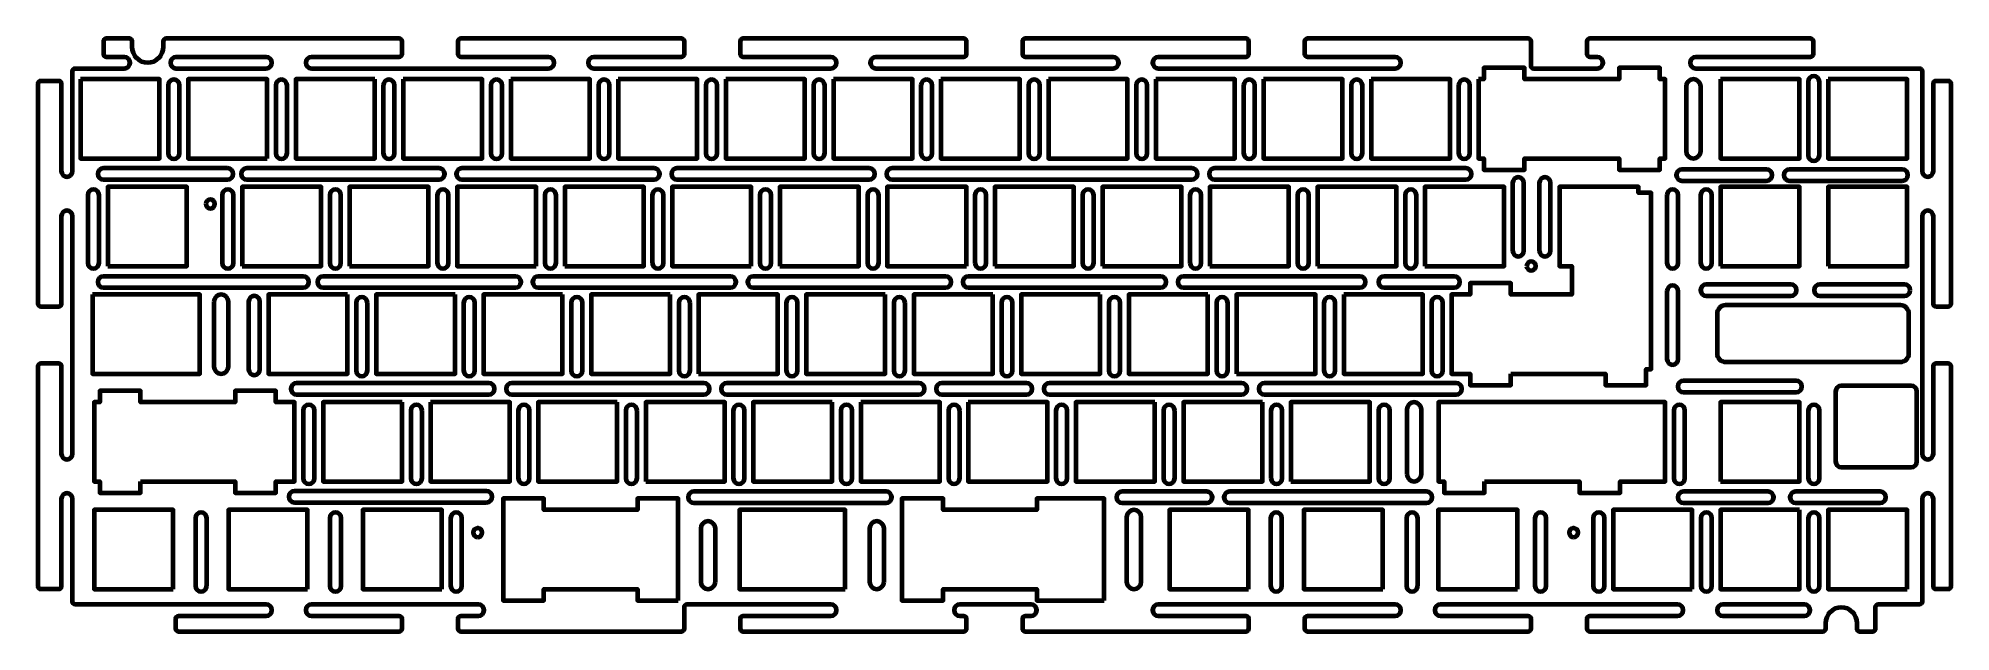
# Model space of a CAD drawing. Header units: millimetres. Extents: x -62 to 277, y -192 to -87.
import ezdxf

# ---------------------------------------------------------------- set-up
doc = ezdxf.new("R2010")
doc.units = ezdxf.units.MM
doc.header["$MEASUREMENT"] = 0
doc.layers.add('Layer 1', color=7, linetype='Continuous', lineweight=0)

msp = doc.modelspace()

# ---------------------------------------------------------------- linework, layer by layer
at = {"layer": 'Layer 1', "color": 18, "lineweight": 70, "true_color": 0x010101}
for points, knots in [([(274.63, -134.7), (274.63, -134.7), (276.71, -134.7), (276.71, -134.7), (276.98, -134.7), (277.21, -134.48), (277.21, -134.2), (277.21, -134.2), (277.21, -95.2), (277.21, -95.2), (277.21, -94.92), (276.98, -94.7), (276.71, -94.7), (276.71, -94.7), (274.63, -94.7), (274.63, -94.7), (274.35, -94.7), (274.13, -94.92), (274.13, -95.2), (274.13, -95.2), (274.13, -110.7), (274.13, -110.7), (274.13, -111.25), (273.68, -111.7), (273.13, -111.7), (272.57, -111.7), (272.13, -111.25), (272.13, -110.7), (272.13, -110.7), (272.13, -93.03), (272.13, -93.03), (272.13, -92.76), (271.9, -92.53), (271.63, -92.53), (271.63, -92.53), (232.02, -92.53), (232.02, -92.53), (231.47, -92.53), (231.02, -92.09), (231.02, -91.53), (231.02, -90.98), (231.47, -90.53), (232.02, -90.53), (232.02, -90.53), (252.31, -90.53), (252.31, -90.53), (252.58, -90.53), (252.81, -90.31), (252.81, -90.03), (252.81, -90.03), (252.81, -87.7), (252.81, -87.7), (252.81, -87.42), (252.58, -87.2), (252.31, -87.2), (252.31, -87.2), (213.31, -87.2), (213.31, -87.2), (213.03, -87.2), (212.81, -87.42), (212.81, -87.7), (212.81, -87.7), (212.81, -90.03), (212.81, -90.03), (212.81, -90.31), (213.03, -90.53), (213.31, -90.53), (213.31, -90.53), (214.62, -90.53), (214.62, -90.53), (215.17, -90.53), (215.62, -90.98), (215.62, -91.53), (215.62, -92.09), (215.17, -92.53), (214.62, -92.53), (214.62, -92.53), (212.81, -92.53), (212.81, -92.53), (212.81, -92.53), (203.31, -92.53), (203.31, -92.53), (203.03, -92.53), (202.81, -92.31), (202.81, -92.03), (202.81, -92.03), (202.81, -87.7), (202.81, -87.7), (202.81, -87.42), (202.58, -87.2), (202.31, -87.2), (202.31, -87.2), (163.31, -87.2), (163.31, -87.2), (163.03, -87.2), (162.81, -87.42), (162.81, -87.7), (162.81, -87.7), (162.81, -90.03), (162.81, -90.03), (162.81, -90.31), (163.03, -90.53), (163.31, -90.53), (163.31, -90.53), (178.81, -90.53), (178.81, -90.53), (179.36, -90.53), (179.81, -90.98), (179.81, -91.53), (179.81, -92.09), (179.36, -92.53), (178.81, -92.53), (178.81, -92.53), (162.81, -92.53), (162.81, -92.53), (162.81, -92.53), (136.81, -92.53), (136.81, -92.53), (136.26, -92.53), (135.81, -92.09), (135.81, -91.53), (135.81, -90.98), (136.26, -90.53), (136.81, -90.53), (136.81, -90.53), (152.31, -90.53), (152.31, -90.53), (152.58, -90.53), (152.81, -90.31), (152.81, -90.03), (152.81, -90.03), (152.81, -87.7), (152.81, -87.7), (152.81, -87.42), (152.58, -87.2), (152.31, -87.2), (152.31, -87.2), (113.31, -87.2), (113.31, -87.2), (113.03, -87.2), (112.81, -87.42), (112.81, -87.7), (112.81, -87.7), (112.81, -90.03), (112.81, -90.03), (112.81, -90.31), (113.03, -90.53), (113.31, -90.53), (113.31, -90.53), (128.81, -90.53), (128.81, -90.53), (129.36, -90.53), (129.81, -90.98), (129.81, -91.53), (129.81, -92.09), (129.36, -92.53), (128.81, -92.53), (128.81, -92.53), (112.81, -92.53), (112.81, -92.53), (112.81, -92.53), (86.81, -92.53), (86.81, -92.53), (86.26, -92.53), (85.81, -92.09), (85.81, -91.53), (85.81, -90.98), (86.26, -90.53), (86.81, -90.53), (86.81, -90.53), (102.31, -90.53), (102.31, -90.53), (102.58, -90.53), (102.81, -90.31), (102.81, -90.03), (102.81, -90.03), (102.81, -87.7), (102.81, -87.7), (102.81, -87.42), (102.58, -87.2), (102.31, -87.2), (102.31, -87.2), (63.31, -87.2), (63.31, -87.2), (63.03, -87.2), (62.81, -87.42), (62.81, -87.7), (62.81, -87.7), (62.81, -90.03), (62.81, -90.03), (62.81, -90.31), (63.03, -90.53), (63.31, -90.53), (63.31, -90.53), (78.81, -90.53), (78.81, -90.53), (79.36, -90.53), (79.81, -90.98), (79.81, -91.53), (79.81, -92.09), (79.36, -92.53), (78.81, -92.53), (78.81, -92.53), (62.81, -92.53), (62.81, -92.53), (62.81, -92.53), (36.81, -92.53), (36.81, -92.53), (36.26, -92.53), (35.81, -92.09), (35.81, -91.53), (35.81, -90.98), (36.26, -90.53), (36.81, -90.53), (36.81, -90.53), (52.31, -90.53), (52.31, -90.53), (52.58, -90.53), (52.81, -90.31), (52.81, -90.03), (52.81, -90.03), (52.81, -87.7), (52.81, -87.7), (52.81, -87.42), (52.58, -87.2), (52.31, -87.2), (52.31, -87.2), (13.31, -87.2), (13.31, -87.2), (13.03, -87.2), (12.81, -87.42), (12.81, -87.7), (12.81, -87.7), (12.81, -90.03), (12.81, -90.03), (12.81, -90.31), (13.03, -90.53), (13.31, -90.53), (13.31, -90.53), (28.81, -90.53), (28.81, -90.53), (29.36, -90.53), (29.81, -90.98), (29.81, -91.53), (29.81, -92.09), (29.36, -92.53), (28.81, -92.53), (28.81, -92.53), (13.08, -92.53), (13.08, -92.53), (13.08, -92.53), (12.81, -92.53), (12.81, -92.53), (12.81, -92.53), (-13.19, -92.53), (-13.19, -92.53), (-13.74, -92.53), (-14.19, -92.09), (-14.19, -91.53), (-14.19, -90.98), (-13.74, -90.53), (-13.19, -90.53), (-13.19, -90.53), (2.31, -90.53), (2.31, -90.53), (2.58, -90.53), (2.81, -90.31), (2.81, -90.03), (2.81, -90.03), (2.81, -87.7), (2.81, -87.7), (2.81, -87.42), (2.58, -87.2), (2.31, -87.2), (2.31, -87.2), (-38.89, -87.2), (-38.89, -87.2), (-39.17, -87.2), (-39.39, -87.42), (-39.39, -87.7), (-39.39, -87.7), (-39.39, -88.7), (-39.39, -88.7), (-39.39, -90.25), (-40.65, -91.5), (-42.19, -91.5), (-43.74, -91.5), (-44.99, -90.25), (-44.99, -88.7), (-44.99, -88.7), (-44.99, -87.7), (-44.99, -87.7), (-44.99, -87.42), (-45.22, -87.2), (-45.49, -87.2), (-45.49, -87.2), (-49.5, -87.2), (-49.5, -87.2), (-49.78, -87.2), (-50, -87.42), (-50, -87.7), (-50, -87.7), (-50, -90.03), (-50, -90.03), (-50, -90.31), (-49.78, -90.53), (-49.5, -90.53), (-49.5, -90.53), (-46.32, -90.53), (-46.32, -90.53), (-45.77, -90.53), (-45.32, -90.98), (-45.32, -91.53), (-45.32, -92.09), (-45.77, -92.53), (-46.32, -92.53), (-46.32, -92.53), (-55.02, -92.53), (-55.02, -92.53), (-55.3, -92.53), (-55.52, -92.76), (-55.52, -93.03), (-55.52, -93.03), (-55.52, -110.7), (-55.52, -110.7), (-55.52, -111.25), (-55.97, -111.7), (-56.52, -111.7), (-57.07, -111.7), (-57.52, -111.25), (-57.52, -110.7), (-57.52, -110.7), (-57.52, -95.2), (-57.52, -95.2), (-57.52, -94.92), (-57.75, -94.7), (-58.02, -94.7), (-58.02, -94.7), (-61.09, -94.7), (-61.09, -94.7), (-61.37, -94.7), (-61.59, -94.92), (-61.59, -95.2), (-61.59, -95.2), (-61.59, -134.2), (-61.59, -134.2), (-61.59, -134.48), (-61.37, -134.7), (-61.09, -134.7), (-61.09, -134.7), (-58.02, -134.7), (-58.02, -134.7), (-57.75, -134.7), (-57.52, -134.48), (-57.52, -134.2), (-57.52, -134.2), (-57.52, -118.7), (-57.52, -118.7), (-57.52, -118.15), (-57.07, -117.7), (-56.52, -117.7), (-55.97, -117.7), (-55.52, -118.15), (-55.52, -118.7), (-55.52, -118.7), (-55.52, -160.7), (-55.52, -160.7), (-55.52, -161.25), (-55.97, -161.7), (-56.52, -161.7), (-57.07, -161.7), (-57.52, -161.25), (-57.52, -160.7), (-57.52, -160.7), (-57.52, -145.2), (-57.52, -145.2), (-57.52, -144.92), (-57.75, -144.7), (-58.02, -144.7), (-58.02, -144.7), (-61.09, -144.7), (-61.09, -144.7), (-61.37, -144.7), (-61.59, -144.92), (-61.59, -145.2), (-61.59, -145.2), (-61.59, -184.2), (-61.59, -184.2), (-61.59, -184.48), (-61.37, -184.7), (-61.09, -184.7), (-61.09, -184.7), (-58.02, -184.7), (-58.02, -184.7), (-57.75, -184.7), (-57.52, -184.48), (-57.52, -184.2), (-57.52, -184.2), (-57.52, -168.7), (-57.52, -168.7), (-57.52, -168.15), (-57.07, -167.7), (-56.52, -167.7), (-55.97, -167.7), (-55.52, -168.15), (-55.52, -168.7), (-55.52, -168.7), (-55.52, -186.89), (-55.52, -186.89), (-55.52, -187.17), (-55.3, -187.39), (-55.02, -187.39), (-55.02, -187.39), (-21.19, -187.39), (-21.19, -187.39), (-20.64, -187.39), (-20.19, -187.84), (-20.19, -188.39), (-20.19, -188.95), (-20.64, -189.39), (-21.19, -189.39), (-21.19, -189.39), (-36.69, -189.39), (-36.69, -189.39), (-36.97, -189.39), (-37.19, -189.62), (-37.19, -189.89), (-37.19, -189.89), (-37.19, -191.7), (-37.19, -191.7), (-37.19, -191.98), (-36.97, -192.2), (-36.69, -192.2), (-36.69, -192.2), (2.31, -192.2), (2.31, -192.2), (2.58, -192.2), (2.81, -191.98), (2.81, -191.7), (2.81, -191.7), (2.81, -189.89), (2.81, -189.89), (2.81, -189.62), (2.58, -189.39), (2.31, -189.39), (2.31, -189.39), (-13.19, -189.39), (-13.19, -189.39), (-13.74, -189.39), (-14.19, -188.95), (-14.19, -188.39), (-14.19, -187.84), (-13.74, -187.39), (-13.19, -187.39), (-13.19, -187.39), (16.38, -187.39), (16.38, -187.39), (16.93, -187.39), (17.38, -187.84), (17.38, -188.39), (17.38, -188.95), (16.93, -189.39), (16.38, -189.39), (16.38, -189.39), (13.31, -189.39), (13.31, -189.39), (13.03, -189.39), (12.81, -189.62), (12.81, -189.89), (12.81, -189.89), (12.81, -191.7), (12.81, -191.7), (12.81, -191.98), (13.03, -192.2), (13.31, -192.2), (13.31, -192.2), (52.31, -192.2), (52.31, -192.2), (52.58, -192.2), (52.81, -191.98), (52.81, -191.7), (52.81, -191.7), (52.81, -187.89), (52.81, -187.89), (52.81, -187.62), (53.03, -187.39), (53.31, -187.39), (53.31, -187.39), (78.81, -187.39), (78.81, -187.39), (79.36, -187.39), (79.81, -187.84), (79.81, -188.39), (79.81, -188.95), (79.36, -189.39), (78.81, -189.39), (78.81, -189.39), (63.31, -189.39), (63.31, -189.39), (63.03, -189.39), (62.81, -189.62), (62.81, -189.89), (62.81, -189.89), (62.81, -191.7), (62.81, -191.7), (62.81, -191.98), (63.03, -192.2), (63.31, -192.2), (63.31, -192.2), (102.31, -192.2), (102.31, -192.2), (102.58, -192.2), (102.81, -191.98), (102.81, -191.7), (102.81, -191.7), (102.81, -189.89), (102.81, -189.89), (102.81, -189.62), (102.58, -189.39), (102.31, -189.39), (102.31, -189.39), (101.67, -189.39), (101.67, -189.39), (101.11, -189.39), (100.67, -188.95), (100.67, -188.39), (100.67, -187.84), (101.11, -187.39), (101.67, -187.39), (101.67, -187.39), (114.29, -187.39), (114.29, -187.39), (114.84, -187.39), (115.29, -187.84), (115.29, -188.39), (115.29, -188.95), (114.84, -189.39), (114.29, -189.39), (114.29, -189.39), (113.31, -189.39), (113.31, -189.39), (113.03, -189.39), (112.81, -189.62), (112.81, -189.89), (112.81, -189.89), (112.81, -191.7), (112.81, -191.7), (112.81, -191.98), (113.03, -192.2), (113.31, -192.2), (113.31, -192.2), (152.31, -192.2), (152.31, -192.2), (152.58, -192.2), (152.81, -191.98), (152.81, -191.7), (152.81, -191.7), (152.81, -189.89), (152.81, -189.89), (152.81, -189.62), (152.58, -189.39), (152.31, -189.39), (152.31, -189.39), (136.81, -189.39), (136.81, -189.39), (136.26, -189.39), (135.81, -188.95), (135.81, -188.39), (135.81, -187.84), (136.26, -187.39), (136.81, -187.39), (136.81, -187.39), (178.81, -187.39), (178.81, -187.39), (179.36, -187.39), (179.81, -187.84), (179.81, -188.39), (179.81, -188.95), (179.36, -189.39), (178.81, -189.39), (178.81, -189.39), (163.31, -189.39), (163.31, -189.39), (163.03, -189.39), (162.81, -189.62), (162.81, -189.89), (162.81, -189.89), (162.81, -191.7), (162.81, -191.7), (162.81, -191.98), (163.03, -192.2), (163.31, -192.2), (163.31, -192.2), (202.31, -192.2), (202.31, -192.2), (202.58, -192.2), (202.81, -191.98), (202.81, -191.7), (202.81, -191.7), (202.81, -189.89), (202.81, -189.89), (202.81, -189.62), (202.58, -189.39), (202.31, -189.39), (202.31, -189.39), (186.81, -189.39), (186.81, -189.39), (186.26, -189.39), (185.81, -188.95), (185.81, -188.39), (185.81, -187.84), (186.26, -187.39), (186.81, -187.39), (186.81, -187.39), (228.81, -187.39), (228.81, -187.39), (229.36, -187.39), (229.81, -187.84), (229.81, -188.39), (229.81, -188.95), (229.36, -189.39), (228.81, -189.39), (228.81, -189.39), (213.31, -189.39), (213.31, -189.39), (213.03, -189.39), (212.81, -189.62), (212.81, -189.89), (212.81, -189.89), (212.81, -191.7), (212.81, -191.7), (212.81, -191.98), (213.03, -192.2), (213.31, -192.2), (213.31, -192.2), (254.51, -192.2), (254.51, -192.2), (254.78, -192.2), (255.01, -191.98), (255.01, -191.7), (255.01, -191.7), (255.01, -190.7), (255.01, -190.7), (255.01, -189.15), (256.26, -187.9), (257.81, -187.9), (259.35, -187.9), (260.61, -189.15), (260.61, -190.7), (260.61, -190.7), (260.61, -191.7), (260.61, -191.7), (260.61, -191.98), (260.83, -192.2), (261.11, -192.2), (261.11, -192.2), (263.33, -192.2), (263.33, -192.2), (263.6, -192.2), (263.83, -191.98), (263.83, -191.7), (263.83, -191.7), (263.83, -187.89), (263.83, -187.89), (263.83, -187.62), (264.05, -187.39), (264.33, -187.39), (264.33, -187.39), (271.63, -187.39), (271.63, -187.39), (271.9, -187.39), (272.13, -187.17), (272.13, -186.89), (272.13, -186.89), (272.13, -168.7), (272.13, -168.7), (272.13, -168.15), (272.57, -167.7), (273.13, -167.7), (273.68, -167.7), (274.13, -168.15), (274.13, -168.7), (274.13, -168.7), (274.13, -184.2), (274.13, -184.2), (274.13, -184.48), (274.35, -184.7), (274.63, -184.7), (274.63, -184.7), (276.71, -184.7), (276.71, -184.7), (276.98, -184.7), (277.21, -184.48), (277.21, -184.2), (277.21, -184.2), (277.21, -145.2), (277.21, -145.2), (277.21, -144.92), (276.98, -144.7), (276.71, -144.7), (276.71, -144.7), (274.63, -144.7), (274.63, -144.7), (274.35, -144.7), (274.13, -144.92), (274.13, -145.2), (274.13, -145.2), (274.13, -160.7), (274.13, -160.7), (274.13, -161.25), (273.68, -161.7), (273.13, -161.7), (272.57, -161.7), (272.13, -161.25), (272.13, -160.7), (272.13, -160.7), (272.13, -134.7), (272.13, -134.7), (272.13, -134.7), (272.13, -118.7), (272.13, -118.7), (272.13, -118.15), (272.57, -117.7), (273.13, -117.7), (273.68, -117.7), (274.13, -118.15), (274.13, -118.7), (274.13, -118.7), (274.13, -134.2), (274.13, -134.2), (274.13, -134.48), (274.35, -134.7), (274.63, -134.7)], [0, 0, 0, 0, 1, 1, 1, 2, 2, 2, 3, 3, 3, 4, 4, 4, 5, 5, 5, 6, 6, 6, 7, 7, 7, 8, 8, 8, 9, 9, 9, 10, 10, 10, 11, 11, 11, 12, 12, 12, 13, 13, 13, 14, 14, 14, 15, 15, 15, 16, 16, 16, 17, 17, 17, 18, 18, 18, 19, 19, 19, 20, 20, 20, 21, 21, 21, 22, 22, 22, 23, 23, 23, 24, 24, 24, 25, 25, 25, 26, 26, 26, 27, 27, 27, 28, 28, 28, 29, 29, 29, 30, 30, 30, 31, 31, 31, 32, 32, 32, 33, 33, 33, 34, 34, 34, 35, 35, 35, 36, 36, 36, 37, 37, 37, 38, 38, 38, 39, 39, 39, 40, 40, 40, 41, 41, 41, 42, 42, 42, 43, 43, 43, 44, 44, 44, 45, 45, 45, 46, 46, 46, 47, 47, 47, 48, 48, 48, 49, 49, 49, 50, 50, 50, 51, 51, 51, 52, 52, 52, 53, 53, 53, 54, 54, 54, 55, 55, 55, 56, 56, 56, 57, 57, 57, 58, 58, 58, 59, 59, 59, 60, 60, 60, 61, 61, 61, 62, 62, 62, 63, 63, 63, 64, 64, 64, 65, 65, 65, 66, 66, 66, 67, 67, 67, 68, 68, 68, 69, 69, 69, 70, 70, 70, 71, 71, 71, 72, 72, 72, 73, 73, 73, 74, 74, 74, 75, 75, 75, 76, 76, 76, 77, 77, 77, 78, 78, 78, 79, 79, 79, 80, 80, 80, 81, 81, 81, 82, 82, 82, 83, 83, 83, 84, 84, 84, 85, 85, 85, 86, 86, 86, 87, 87, 87, 88, 88, 88, 89, 89, 89, 90, 90, 90, 91, 91, 91, 92, 92, 92, 93, 93, 93, 94, 94, 94, 95, 95, 95, 96, 96, 96, 97, 97, 97, 98, 98, 98, 99, 99, 99, 100, 100, 100, 101, 101, 101, 102, 102, 102, 103, 103, 103, 104, 104, 104, 105, 105, 105, 106, 106, 106, 107, 107, 107, 108, 108, 108, 109, 109, 109, 110, 110, 110, 111, 111, 111, 112, 112, 112, 113, 113, 113, 114, 114, 114, 115, 115, 115, 116, 116, 116, 117, 117, 117, 118, 118, 118, 119, 119, 119, 120, 120, 120, 121, 121, 121, 122, 122, 122, 123, 123, 123, 124, 124, 124, 125, 125, 125, 126, 126, 126, 127, 127, 127, 128, 128, 128, 129, 129, 129, 130, 130, 130, 131, 131, 131, 132, 132, 132, 133, 133, 133, 134, 134, 134, 135, 135, 135, 136, 136, 136, 137, 137, 137, 138, 138, 138, 139, 139, 139, 140, 140, 140, 141, 141, 141, 142, 142, 142, 143, 143, 143, 144, 144, 144, 145, 145, 145, 146, 146, 146, 147, 147, 147, 148, 148, 148, 149, 149, 149, 150, 150, 150, 151, 151, 151, 152, 152, 152, 153, 153, 153, 154, 154, 154, 155, 155, 155, 156, 156, 156, 157, 157, 157, 158, 158, 158, 159, 159, 159, 160, 160, 160, 161, 161, 161, 162, 162, 162, 163, 163, 163, 164, 164, 164, 165, 165, 165, 166, 166, 166, 167, 167, 167, 168, 168, 168, 169, 169, 169, 170, 170, 170, 171, 171, 171, 172, 172, 172, 173, 173, 173, 174, 174, 174, 175, 175, 175, 176, 176, 176, 177, 177, 177, 178, 178, 178, 179, 179, 179, 180, 180, 180, 181, 181, 181, 182, 182, 182, 183, 183, 183, 184, 184, 184, 185, 185, 185, 186, 186, 186, 187, 187, 187, 188, 188, 188, 189, 189, 189, 190, 190, 190, 191, 191, 191, 192, 192, 192, 193, 193, 193, 194, 194, 194, 195, 195, 195, 196, 196, 196, 197, 197, 197, 198, 198, 198, 199, 199, 199, 200, 200, 200, 201, 201, 201, 202, 202, 202, 203, 203, 203, 204, 204, 204, 205, 205, 205, 206, 206, 206, 207, 207, 207, 208, 208, 208, 209, 209, 209, 210, 210, 210, 211, 211, 211, 212, 212, 212, 213, 213, 213, 214, 214, 214, 215, 215, 215, 216, 216, 216, 217, 217, 217, 218, 218, 218, 219, 219, 219, 220, 220, 220, 221, 221, 221, 222, 222, 222, 223, 223, 223, 224, 224, 224, 225, 225, 225, 226, 226, 226, 227, 227, 227, 228, 228, 228, 229, 229, 229, 230, 230, 230, 231, 231, 231, 232, 232, 232, 233, 233, 233, 234, 234, 234, 235, 235, 235, 236, 236, 236, 237, 237, 237, 238, 238, 238, 239, 239, 239, 240, 240, 240, 241, 241, 241, 242, 242, 242, 243, 243, 243, 244, 244, 244, 244]), ([(-21.19, -92.53), (-21.19, -92.53), (-37.19, -92.53), (-37.19, -92.53), (-37.74, -92.53), (-38.19, -92.09), (-38.19, -91.53), (-38.19, -91.53), (-38.19, -91.53), (-38.19, -91.53), (-38.19, -90.98), (-37.74, -90.53), (-37.19, -90.53), (-37.19, -90.53), (-21.19, -90.53), (-21.19, -90.53), (-20.64, -90.53), (-20.19, -90.98), (-20.19, -91.53), (-20.19, -91.53), (-20.19, -91.53), (-20.19, -91.53), (-20.19, -92.09), (-20.64, -92.53), (-21.19, -92.53)], [0, 0, 0, 0, 1, 1, 1, 2, 2, 2, 3, 3, 3, 4, 4, 4, 5, 5, 5, 6, 6, 6, 7, 7, 7, 8, 8, 8, 8]), ([(-54.09, -94.45), (-54.09, -94.45), (-40.09, -94.45), (-40.09, -94.45), (-40.09, -94.45), (-40.09, -108.45), (-40.09, -108.45), (-40.09, -108.45), (-54.09, -108.45), (-54.09, -108.45), (-54.09, -108.45), (-54.09, -94.45), (-54.09, -94.45)], [0, 0, 0, 0, 1, 1, 1, 2, 2, 2, 3, 3, 3, 4, 4, 4, 4]), ([(-38.57, -95.52), (-38.57, -94.97), (-38.12, -94.52), (-37.57, -94.52), (-37.01, -94.52), (-36.57, -94.97), (-36.57, -95.52), (-36.57, -95.52), (-36.57, -107.52), (-36.57, -107.52), (-36.57, -108.08), (-37.01, -108.52), (-37.57, -108.52), (-38.12, -108.52), (-38.57, -108.08), (-38.57, -107.52), (-38.57, -107.52), (-38.57, -95.52), (-38.57, -95.52)], [0, 0, 0, 0, 1, 1, 1, 2, 2, 2, 3, 3, 3, 4, 4, 4, 5, 5, 5, 6, 6, 6, 6]), ([(-21.04, -108.45), (-21.04, -108.45), (-35.04, -108.45), (-35.04, -108.45), (-35.04, -108.45), (-35.04, -94.45), (-35.04, -94.45), (-35.04, -94.45), (-21.04, -94.45), (-21.04, -94.45), (-21.04, -94.45), (-21.04, -108.45), (-21.04, -108.45)], [0, 0, 0, 0, 1, 1, 1, 2, 2, 2, 3, 3, 3, 4, 4, 4, 4]), ([(-19.52, -107.52), (-19.52, -107.52), (-19.52, -95.52), (-19.52, -95.52), (-19.52, -94.97), (-19.07, -94.52), (-18.52, -94.52), (-17.96, -94.52), (-17.52, -94.97), (-17.52, -95.52), (-17.52, -95.52), (-17.52, -107.52), (-17.52, -107.52), (-17.52, -108.08), (-17.96, -108.52), (-18.52, -108.52), (-19.07, -108.52), (-19.52, -108.08), (-19.52, -107.52)], [0, 0, 0, 0, 1, 1, 1, 2, 2, 2, 3, 3, 3, 4, 4, 4, 5, 5, 5, 6, 6, 6, 6]), ([(-1.99, -94.45), (-1.99, -94.45), (-1.99, -108.45), (-1.99, -108.45), (-1.99, -108.45), (-15.99, -108.45), (-15.99, -108.45), (-15.99, -108.45), (-15.99, -94.45), (-15.99, -94.45), (-15.99, -94.45), (-1.99, -94.45), (-1.99, -94.45)], [0, 0, 0, 0, 1, 1, 1, 2, 2, 2, 3, 3, 3, 4, 4, 4, 4]), ([(-0.47, -95.52), (-0.47, -94.97), (-0.02, -94.52), (0.53, -94.52), (1.09, -94.52), (1.53, -94.97), (1.53, -95.52), (1.53, -95.52), (1.53, -107.52), (1.53, -107.52), (1.53, -108.08), (1.09, -108.52), (0.53, -108.52), (-0.02, -108.52), (-0.47, -108.08), (-0.47, -107.52), (-0.47, -107.52), (-0.47, -95.52), (-0.47, -95.52)], [0, 0, 0, 0, 1, 1, 1, 2, 2, 2, 3, 3, 3, 4, 4, 4, 5, 5, 5, 6, 6, 6, 6]), ([(3.06, -94.45), (3.06, -94.45), (17.06, -94.45), (17.06, -94.45), (17.06, -94.45), (17.06, -108.45), (17.06, -108.45), (17.06, -108.45), (3.06, -108.45), (3.06, -108.45), (3.06, -108.45), (3.06, -94.45), (3.06, -94.45)], [0, 0, 0, 0, 1, 1, 1, 2, 2, 2, 3, 3, 3, 4, 4, 4, 4]), ([(18.58, -95.52), (18.58, -94.97), (19.03, -94.52), (19.58, -94.52), (20.14, -94.52), (20.58, -94.97), (20.58, -95.52), (20.58, -95.52), (20.58, -107.52), (20.58, -107.52), (20.58, -108.08), (20.14, -108.52), (19.58, -108.52), (19.03, -108.52), (18.58, -108.08), (18.58, -107.52), (18.58, -107.52), (18.58, -95.52), (18.58, -95.52)], [0, 0, 0, 0, 1, 1, 1, 2, 2, 2, 3, 3, 3, 4, 4, 4, 5, 5, 5, 6, 6, 6, 6]), ([(22.11, -94.45), (22.11, -94.45), (36.11, -94.45), (36.11, -94.45), (36.11, -94.45), (36.11, -108.45), (36.11, -108.45), (36.11, -108.45), (22.11, -108.45), (22.11, -108.45), (22.11, -108.45), (22.11, -94.45), (22.11, -94.45)], [0, 0, 0, 0, 1, 1, 1, 2, 2, 2, 3, 3, 3, 4, 4, 4, 4]), ([(37.63, -95.52), (37.63, -94.97), (38.08, -94.52), (38.63, -94.52), (39.19, -94.52), (39.63, -94.97), (39.63, -95.52), (39.63, -95.52), (39.63, -107.52), (39.63, -107.52), (39.63, -108.08), (39.19, -108.52), (38.63, -108.52), (38.08, -108.52), (37.63, -108.08), (37.63, -107.52), (37.63, -107.52), (37.63, -95.52), (37.63, -95.52)], [0, 0, 0, 0, 1, 1, 1, 2, 2, 2, 3, 3, 3, 4, 4, 4, 5, 5, 5, 6, 6, 6, 6]), ([(41.16, -94.45), (41.16, -94.45), (55.16, -94.45), (55.16, -94.45), (55.16, -94.45), (55.16, -108.45), (55.16, -108.45), (55.16, -108.45), (41.16, -108.45), (41.16, -108.45), (41.16, -108.45), (41.16, -94.45), (41.16, -94.45)], [0, 0, 0, 0, 1, 1, 1, 2, 2, 2, 3, 3, 3, 4, 4, 4, 4]), ([(56.68, -95.52), (56.68, -94.97), (57.13, -94.52), (57.68, -94.52), (58.24, -94.52), (58.68, -94.97), (58.68, -95.52), (58.68, -95.52), (58.68, -107.52), (58.68, -107.52), (58.68, -108.08), (58.24, -108.52), (57.68, -108.52), (57.13, -108.52), (56.68, -108.08), (56.68, -107.52), (56.68, -107.52), (56.68, -95.52), (56.68, -95.52)], [0, 0, 0, 0, 1, 1, 1, 2, 2, 2, 3, 3, 3, 4, 4, 4, 5, 5, 5, 6, 6, 6, 6]), ([(60.21, -94.45), (60.21, -94.45), (74.21, -94.45), (74.21, -94.45), (74.21, -94.45), (74.21, -108.45), (74.21, -108.45), (74.21, -108.45), (60.21, -108.45), (60.21, -108.45), (60.21, -108.45), (60.21, -94.45), (60.21, -94.45)], [0, 0, 0, 0, 1, 1, 1, 2, 2, 2, 3, 3, 3, 4, 4, 4, 4]), ([(75.73, -95.52), (75.73, -94.97), (76.18, -94.52), (76.73, -94.52), (77.29, -94.52), (77.73, -94.97), (77.73, -95.52), (77.73, -95.52), (77.73, -107.52), (77.73, -107.52), (77.73, -108.08), (77.29, -108.52), (76.73, -108.52), (76.18, -108.52), (75.73, -108.08), (75.73, -107.52), (75.73, -107.52), (75.73, -95.52), (75.73, -95.52)], [0, 0, 0, 0, 1, 1, 1, 2, 2, 2, 3, 3, 3, 4, 4, 4, 5, 5, 5, 6, 6, 6, 6]), ([(79.26, -94.45), (79.26, -94.45), (93.26, -94.45), (93.26, -94.45), (93.26, -94.45), (93.26, -108.45), (93.26, -108.45), (93.26, -108.45), (79.26, -108.45), (79.26, -108.45), (79.26, -108.45), (79.26, -94.45), (79.26, -94.45)], [0, 0, 0, 0, 1, 1, 1, 2, 2, 2, 3, 3, 3, 4, 4, 4, 4]), ([(94.78, -95.52), (94.78, -94.97), (95.23, -94.52), (95.78, -94.52), (96.34, -94.52), (96.78, -94.97), (96.78, -95.52), (96.78, -95.52), (96.78, -107.52), (96.78, -107.52), (96.78, -108.08), (96.34, -108.52), (95.78, -108.52), (95.23, -108.52), (94.78, -108.08), (94.78, -107.52), (94.78, -107.52), (94.78, -95.52), (94.78, -95.52)], [0, 0, 0, 0, 1, 1, 1, 2, 2, 2, 3, 3, 3, 4, 4, 4, 5, 5, 5, 6, 6, 6, 6]), ([(98.31, -94.45), (98.31, -94.45), (112.31, -94.45), (112.31, -94.45), (112.31, -94.45), (112.31, -108.45), (112.31, -108.45), (112.31, -108.45), (98.31, -108.45), (98.31, -108.45), (98.31, -108.45), (98.31, -94.45), (98.31, -94.45)], [0, 0, 0, 0, 1, 1, 1, 2, 2, 2, 3, 3, 3, 4, 4, 4, 4]), ([(113.83, -95.52), (113.83, -94.97), (114.28, -94.52), (114.83, -94.52), (115.39, -94.52), (115.83, -94.97), (115.83, -95.52), (115.83, -95.52), (115.83, -107.52), (115.83, -107.52), (115.83, -108.08), (115.39, -108.52), (114.83, -108.52), (114.28, -108.52), (113.83, -108.08), (113.83, -107.52), (113.83, -107.52), (113.83, -95.52), (113.83, -95.52)], [0, 0, 0, 0, 1, 1, 1, 2, 2, 2, 3, 3, 3, 4, 4, 4, 5, 5, 5, 6, 6, 6, 6]), ([(117.36, -94.45), (117.36, -94.45), (131.36, -94.45), (131.36, -94.45), (131.36, -94.45), (131.36, -108.45), (131.36, -108.45), (131.36, -108.45), (117.36, -108.45), (117.36, -108.45), (117.36, -108.45), (117.36, -94.45), (117.36, -94.45)], [0, 0, 0, 0, 1, 1, 1, 2, 2, 2, 3, 3, 3, 4, 4, 4, 4]), ([(132.88, -95.52), (132.88, -94.97), (133.33, -94.52), (133.88, -94.52), (134.44, -94.52), (134.88, -94.97), (134.88, -95.52), (134.88, -95.52), (134.88, -107.52), (134.88, -107.52), (134.88, -108.08), (134.44, -108.52), (133.88, -108.52), (133.33, -108.52), (132.88, -108.08), (132.88, -107.52), (132.88, -107.52), (132.88, -95.52), (132.88, -95.52)], [0, 0, 0, 0, 1, 1, 1, 2, 2, 2, 3, 3, 3, 4, 4, 4, 5, 5, 5, 6, 6, 6, 6]), ([(136.41, -94.45), (136.41, -94.45), (150.41, -94.45), (150.41, -94.45), (150.41, -94.45), (150.41, -108.45), (150.41, -108.45), (150.41, -108.45), (136.41, -108.45), (136.41, -108.45), (136.41, -108.45), (136.41, -94.45), (136.41, -94.45)], [0, 0, 0, 0, 1, 1, 1, 2, 2, 2, 3, 3, 3, 4, 4, 4, 4]), ([(151.93, -95.52), (151.93, -94.97), (152.38, -94.52), (152.93, -94.52), (153.49, -94.52), (153.93, -94.97), (153.93, -95.52), (153.93, -95.52), (153.93, -107.52), (153.93, -107.52), (153.93, -108.08), (153.49, -108.52), (152.93, -108.52), (152.38, -108.52), (151.93, -108.08), (151.93, -107.52), (151.93, -107.52), (151.93, -95.52), (151.93, -95.52)], [0, 0, 0, 0, 1, 1, 1, 2, 2, 2, 3, 3, 3, 4, 4, 4, 5, 5, 5, 6, 6, 6, 6]), ([(155.46, -94.45), (155.46, -94.45), (169.46, -94.45), (169.46, -94.45), (169.46, -94.45), (169.46, -108.45), (169.46, -108.45), (169.46, -108.45), (155.46, -108.45), (155.46, -108.45), (155.46, -108.45), (155.46, -94.45), (155.46, -94.45)], [0, 0, 0, 0, 1, 1, 1, 2, 2, 2, 3, 3, 3, 4, 4, 4, 4]), ([(170.98, -95.52), (170.98, -94.97), (171.43, -94.52), (171.98, -94.52), (172.54, -94.52), (172.98, -94.97), (172.98, -95.52), (172.98, -95.52), (172.98, -107.52), (172.98, -107.52), (172.98, -108.08), (172.54, -108.52), (171.98, -108.52), (171.43, -108.52), (170.98, -108.08), (170.98, -107.52), (170.98, -107.52), (170.98, -95.52), (170.98, -95.52)], [0, 0, 0, 0, 1, 1, 1, 2, 2, 2, 3, 3, 3, 4, 4, 4, 5, 5, 5, 6, 6, 6, 6]), ([(174.51, -94.45), (174.51, -94.45), (188.51, -94.45), (188.51, -94.45), (188.51, -94.45), (188.51, -108.45), (188.51, -108.45), (188.51, -108.45), (174.51, -108.45), (174.51, -108.45), (174.51, -108.45), (174.51, -94.45), (174.51, -94.45)], [0, 0, 0, 0, 1, 1, 1, 2, 2, 2, 3, 3, 3, 4, 4, 4, 4]), ([(190.03, -95.52), (190.03, -94.97), (190.48, -94.52), (191.03, -94.52), (191.59, -94.52), (192.03, -94.97), (192.03, -95.52), (192.03, -95.52), (192.03, -107.52), (192.03, -107.52), (192.03, -108.08), (191.59, -108.52), (191.03, -108.52), (190.48, -108.52), (190.03, -108.08), (190.03, -107.52), (190.03, -107.52), (190.03, -95.52), (190.03, -95.52)], [0, 0, 0, 0, 1, 1, 1, 2, 2, 2, 3, 3, 3, 4, 4, 4, 5, 5, 5, 6, 6, 6, 6]), ([(193.56, -94.45), (193.56, -94.45), (194.48, -94.45), (194.48, -94.45), (194.48, -94.45), (194.48, -92.45), (194.48, -92.45), (194.48, -92.45), (201.68, -92.45), (201.68, -92.45), (201.68, -92.45), (201.68, -94.45), (201.68, -94.45), (201.68, -94.45), (218.48, -94.45), (218.48, -94.45), (218.48, -94.45), (218.48, -92.45), (218.48, -92.45), (218.48, -92.45), (225.68, -92.45), (225.68, -92.45), (225.68, -92.45), (225.68, -94.45), (225.68, -94.45), (225.68, -94.45), (226.61, -94.45), (226.61, -94.45), (226.61, -94.45), (226.61, -108.45), (226.61, -108.45), (226.61, -108.45), (225.68, -108.45), (225.68, -108.45), (225.68, -108.45), (225.68, -110.45), (225.68, -110.45), (225.68, -110.45), (218.48, -110.45), (218.48, -110.45), (218.48, -110.45), (218.48, -108.45), (218.48, -108.45), (218.48, -108.45), (201.68, -108.45), (201.68, -108.45), (201.68, -108.45), (201.68, -110.45), (201.68, -110.45), (201.68, -110.45), (194.48, -110.45), (194.48, -110.45), (194.48, -110.45), (194.48, -108.45), (194.48, -108.45), (194.48, -108.45), (193.56, -108.45), (193.56, -108.45), (193.56, -108.45), (193.56, -94.45), (193.56, -94.45)], [0, 0, 0, 0, 1, 1, 1, 2, 2, 2, 3, 3, 3, 4, 4, 4, 5, 5, 5, 6, 6, 6, 7, 7, 7, 8, 8, 8, 9, 9, 9, 10, 10, 10, 11, 11, 11, 12, 12, 12, 13, 13, 13, 14, 14, 14, 15, 15, 15, 16, 16, 16, 17, 17, 17, 18, 18, 18, 19, 19, 19, 20, 20, 20, 20]), ([(230.32, -95.75), (230.32, -95.03), (230.9, -94.45), (231.62, -94.45), (232.34, -94.45), (232.92, -95.03), (232.92, -95.75), (232.92, -95.75), (232.92, -107.15), (232.92, -107.15), (232.92, -107.87), (232.34, -108.45), (231.62, -108.45), (230.9, -108.45), (230.32, -107.87), (230.32, -107.15), (230.32, -107.15), (230.32, -95.75), (230.32, -95.75)], [0, 0, 0, 0, 1, 1, 1, 2, 2, 2, 3, 3, 3, 4, 4, 4, 5, 5, 5, 6, 6, 6, 6]), ([(236.42, -94.45), (236.42, -94.45), (250.42, -94.45), (250.42, -94.45), (250.42, -94.45), (250.42, -108.45), (250.42, -108.45), (250.42, -108.45), (236.42, -108.45), (236.42, -108.45), (236.42, -108.45), (236.42, -94.45), (236.42, -94.45)], [0, 0, 0, 0, 1, 1, 1, 2, 2, 2, 3, 3, 3, 4, 4, 4, 4]), ([(251.94, -94.91), (251.94, -94.35), (252.39, -93.91), (252.94, -93.91), (253.5, -93.91), (253.94, -94.35), (253.94, -94.91), (253.94, -94.91), (253.94, -107.91), (253.94, -107.91), (253.94, -108.46), (253.5, -108.91), (252.94, -108.91), (252.39, -108.91), (251.94, -108.46), (251.94, -107.91), (251.94, -107.91), (251.94, -94.91), (251.94, -94.91)], [0, 0, 0, 0, 1, 1, 1, 2, 2, 2, 3, 3, 3, 4, 4, 4, 5, 5, 5, 6, 6, 6, 6]), ([(255.47, -94.45), (255.47, -94.45), (269.47, -94.45), (269.47, -94.45), (269.47, -94.45), (269.47, -108.45), (269.47, -108.45), (269.47, -108.45), (255.47, -108.45), (255.47, -108.45), (255.47, -108.45), (255.47, -94.45), (255.47, -94.45)], [0, 0, 0, 0, 1, 1, 1, 2, 2, 2, 3, 3, 3, 4, 4, 4, 4]), ([(-28.06, -110.19), (-27.51, -110.19), (-27.06, -110.64), (-27.06, -111.19), (-27.06, -111.74), (-27.51, -112.19), (-28.06, -112.19), (-28.06, -112.19), (-50.06, -112.19), (-50.06, -112.19), (-50.61, -112.19), (-51.06, -111.74), (-51.06, -111.19), (-51.06, -110.64), (-50.61, -110.19), (-50.06, -110.19), (-50.06, -110.19), (-28.06, -110.19), (-28.06, -110.19)], [0, 0, 0, 0, 1, 1, 1, 2, 2, 2, 3, 3, 3, 4, 4, 4, 5, 5, 5, 6, 6, 6, 6]), ([(9.41, -110.19), (9.96, -110.19), (10.41, -110.64), (10.41, -111.19), (10.41, -111.74), (9.96, -112.19), (9.41, -112.19), (9.41, -112.19), (-24.64, -112.19), (-24.64, -112.19), (-25.2, -112.19), (-25.64, -111.74), (-25.64, -111.19), (-25.64, -110.64), (-25.2, -110.19), (-24.64, -110.19), (-24.64, -110.19), (9.41, -110.19), (9.41, -110.19)], [0, 0, 0, 0, 1, 1, 1, 2, 2, 2, 3, 3, 3, 4, 4, 4, 5, 5, 5, 6, 6, 6, 6]), ([(47.51, -110.19), (48.06, -110.19), (48.51, -110.64), (48.51, -111.19), (48.51, -111.74), (48.06, -112.19), (47.51, -112.19), (47.51, -112.19), (13.46, -112.19), (13.46, -112.19), (12.9, -112.19), (12.46, -111.74), (12.46, -111.19), (12.46, -110.64), (12.9, -110.19), (13.46, -110.19), (13.46, -110.19), (47.51, -110.19), (47.51, -110.19)], [0, 0, 0, 0, 1, 1, 1, 2, 2, 2, 3, 3, 3, 4, 4, 4, 5, 5, 5, 6, 6, 6, 6]), ([(85.61, -110.19), (86.16, -110.19), (86.61, -110.64), (86.61, -111.19), (86.61, -111.74), (86.16, -112.19), (85.61, -112.19), (85.61, -112.19), (51.56, -112.19), (51.56, -112.19), (51, -112.19), (50.56, -111.74), (50.56, -111.19), (50.56, -110.64), (51, -110.19), (51.56, -110.19), (51.56, -110.19), (85.61, -110.19), (85.61, -110.19)], [0, 0, 0, 0, 1, 1, 1, 2, 2, 2, 3, 3, 3, 4, 4, 4, 5, 5, 5, 6, 6, 6, 6]), ([(142.76, -110.19), (143.31, -110.19), (143.76, -110.64), (143.76, -111.19), (143.76, -111.74), (143.31, -112.19), (142.76, -112.19), (142.76, -112.19), (89.66, -112.19), (89.66, -112.19), (89.1, -112.19), (88.66, -111.74), (88.66, -111.19), (88.66, -110.64), (89.1, -110.19), (89.66, -110.19), (89.66, -110.19), (142.76, -110.19), (142.76, -110.19)], [0, 0, 0, 0, 1, 1, 1, 2, 2, 2, 3, 3, 3, 4, 4, 4, 5, 5, 5, 6, 6, 6, 6]), ([(191.33, -112.19), (191.33, -112.19), (146.81, -112.19), (146.81, -112.19), (146.25, -112.19), (145.81, -111.74), (145.81, -111.19), (145.81, -110.64), (146.25, -110.19), (146.81, -110.19), (146.81, -110.19), (191.33, -110.19), (191.33, -110.19), (191.88, -110.19), (192.33, -110.64), (192.33, -111.19), (192.33, -111.74), (191.88, -112.19), (191.33, -112.19)], [0, 0, 0, 0, 1, 1, 1, 2, 2, 2, 3, 3, 3, 4, 4, 4, 5, 5, 5, 6, 6, 6, 6]), ([(199.59, -124.8), (199.59, -124.8), (199.59, -112.8), (199.59, -112.8), (199.59, -112.25), (200.04, -111.8), (200.59, -111.8), (201.15, -111.8), (201.59, -112.25), (201.59, -112.8), (201.59, -112.8), (201.59, -124.8), (201.59, -124.8), (201.59, -125.35), (201.15, -125.8), (200.59, -125.8), (200.04, -125.8), (199.59, -125.35), (199.59, -124.8)], [0, 0, 0, 0, 1, 1, 1, 2, 2, 2, 3, 3, 3, 4, 4, 4, 5, 5, 5, 6, 6, 6, 6]), ([(204.32, -124.8), (204.32, -124.8), (204.32, -112.8), (204.32, -112.8), (204.32, -112.25), (204.76, -111.8), (205.32, -111.8), (205.87, -111.8), (206.32, -112.25), (206.32, -112.8), (206.32, -112.8), (206.32, -124.8), (206.32, -124.8), (206.32, -125.35), (205.87, -125.8), (205.32, -125.8), (204.76, -125.8), (204.32, -125.35), (204.32, -124.8)], [0, 0, 0, 0, 1, 1, 1, 2, 2, 2, 3, 3, 3, 4, 4, 4, 5, 5, 5, 6, 6, 6, 6]), ([(229.58, -110.4), (229.58, -110.4), (244.58, -110.4), (244.58, -110.4), (245.14, -110.4), (245.58, -110.85), (245.58, -111.4), (245.58, -111.96), (245.14, -112.4), (244.58, -112.4), (244.58, -112.4), (229.58, -112.4), (229.58, -112.4), (229.03, -112.4), (228.58, -111.96), (228.58, -111.4), (228.58, -110.85), (229.03, -110.4), (229.58, -110.4)], [0, 0, 0, 0, 1, 1, 1, 2, 2, 2, 3, 3, 3, 4, 4, 4, 5, 5, 5, 6, 6, 6, 6]), ([(268.63, -112.4), (268.63, -112.4), (248.63, -112.4), (248.63, -112.4), (248.08, -112.4), (247.63, -111.96), (247.63, -111.4), (247.63, -110.85), (248.08, -110.4), (248.63, -110.4), (248.63, -110.4), (268.63, -110.4), (268.63, -110.4), (269.19, -110.4), (269.63, -110.85), (269.63, -111.4), (269.63, -111.96), (269.19, -112.4), (268.63, -112.4)], [0, 0, 0, 0, 1, 1, 1, 2, 2, 2, 3, 3, 3, 4, 4, 4, 5, 5, 5, 6, 6, 6, 6]), ([(-52.82, -126.96), (-52.82, -126.96), (-52.82, -114.96), (-52.82, -114.96), (-52.82, -114.4), (-52.37, -113.96), (-51.82, -113.96), (-51.26, -113.96), (-50.82, -114.4), (-50.82, -114.96), (-50.82, -114.96), (-50.82, -126.96), (-50.82, -126.96), (-50.82, -127.51), (-51.26, -127.96), (-51.82, -127.96), (-52.37, -127.96), (-52.82, -127.51), (-52.82, -126.96)], [0, 0, 0, 0, 1, 1, 1, 2, 2, 2, 3, 3, 3, 4, 4, 4, 5, 5, 5, 6, 6, 6, 6]), ([(-49.29, -127.5), (-49.29, -127.5), (-49.29, -113.5), (-49.29, -113.5), (-49.29, -113.5), (-35.29, -113.5), (-35.29, -113.5), (-35.29, -113.5), (-35.29, -127.5), (-35.29, -127.5), (-35.29, -127.5), (-49.29, -127.5), (-49.29, -127.5)], [0, 0, 0, 0, 1, 1, 1, 2, 2, 2, 3, 3, 3, 4, 4, 4, 4]), ([(-29.01, -126.96), (-29.01, -126.96), (-29.01, -114.96), (-29.01, -114.96), (-29.01, -114.4), (-28.56, -113.96), (-28.01, -113.96), (-27.45, -113.96), (-27.01, -114.4), (-27.01, -114.96), (-27.01, -114.96), (-27.01, -126.96), (-27.01, -126.96), (-27.01, -127.51), (-27.45, -127.96), (-28.01, -127.96), (-28.56, -127.96), (-29.01, -127.51), (-29.01, -126.96)], [0, 0, 0, 0, 1, 1, 1, 2, 2, 2, 3, 3, 3, 4, 4, 4, 5, 5, 5, 6, 6, 6, 6]), ([(-25.48, -127.5), (-25.48, -127.5), (-25.48, -113.5), (-25.48, -113.5), (-25.48, -113.5), (-11.48, -113.5), (-11.48, -113.5), (-11.48, -113.5), (-11.48, -127.5), (-11.48, -127.5), (-11.48, -127.5), (-25.48, -127.5), (-25.48, -127.5)], [0, 0, 0, 0, 1, 1, 1, 2, 2, 2, 3, 3, 3, 4, 4, 4, 4]), ([(-9.96, -126.96), (-9.96, -126.96), (-9.96, -114.96), (-9.96, -114.96), (-9.96, -114.4), (-9.51, -113.96), (-8.96, -113.96), (-8.4, -113.96), (-7.96, -114.4), (-7.96, -114.96), (-7.96, -114.96), (-7.96, -126.96), (-7.96, -126.96), (-7.96, -127.51), (-8.4, -127.96), (-8.96, -127.96), (-9.51, -127.96), (-9.96, -127.51), (-9.96, -126.96)], [0, 0, 0, 0, 1, 1, 1, 2, 2, 2, 3, 3, 3, 4, 4, 4, 5, 5, 5, 6, 6, 6, 6]), ([(-6.43, -127.5), (-6.43, -127.5), (-6.43, -113.5), (-6.43, -113.5), (-6.43, -113.5), (7.57, -113.5), (7.57, -113.5), (7.57, -113.5), (7.57, -127.5), (7.57, -127.5), (7.57, -127.5), (-6.43, -127.5), (-6.43, -127.5)], [0, 0, 0, 0, 1, 1, 1, 2, 2, 2, 3, 3, 3, 4, 4, 4, 4]), ([(11.09, -126.96), (11.09, -127.51), (10.65, -127.96), (10.09, -127.96), (9.54, -127.96), (9.09, -127.51), (9.09, -126.96), (9.09, -126.96), (9.09, -114.96), (9.09, -114.96), (9.09, -114.4), (9.54, -113.96), (10.09, -113.96), (10.65, -113.96), (11.09, -114.4), (11.09, -114.96), (11.09, -114.96), (11.09, -126.96), (11.09, -126.96)], [0, 0, 0, 0, 1, 1, 1, 2, 2, 2, 3, 3, 3, 4, 4, 4, 5, 5, 5, 6, 6, 6, 6]), ([(26.62, -127.5), (26.62, -127.5), (12.62, -127.5), (12.62, -127.5), (12.62, -127.5), (12.62, -113.5), (12.62, -113.5), (12.62, -113.5), (26.62, -113.5), (26.62, -113.5), (26.62, -113.5), (26.62, -127.5), (26.62, -127.5)], [0, 0, 0, 0, 1, 1, 1, 2, 2, 2, 3, 3, 3, 4, 4, 4, 4]), ([(28.14, -126.96), (28.14, -126.96), (28.14, -114.96), (28.14, -114.96), (28.14, -114.4), (28.59, -113.96), (29.14, -113.96), (29.7, -113.96), (30.14, -114.4), (30.14, -114.96), (30.14, -114.96), (30.14, -126.96), (30.14, -126.96), (30.14, -127.51), (29.7, -127.96), (29.14, -127.96), (28.59, -127.96), (28.14, -127.51), (28.14, -126.96)], [0, 0, 0, 0, 1, 1, 1, 2, 2, 2, 3, 3, 3, 4, 4, 4, 5, 5, 5, 6, 6, 6, 6]), ([(31.67, -127.5), (31.67, -127.5), (31.67, -113.5), (31.67, -113.5), (31.67, -113.5), (45.67, -113.5), (45.67, -113.5), (45.67, -113.5), (45.67, -127.5), (45.67, -127.5), (45.67, -127.5), (31.67, -127.5), (31.67, -127.5)], [0, 0, 0, 0, 1, 1, 1, 2, 2, 2, 3, 3, 3, 4, 4, 4, 4]), ([(47.19, -126.96), (47.19, -126.96), (47.19, -114.96), (47.19, -114.96), (47.19, -114.4), (47.64, -113.96), (48.19, -113.96), (48.75, -113.96), (49.19, -114.4), (49.19, -114.96), (49.19, -114.96), (49.19, -126.96), (49.19, -126.96), (49.19, -127.51), (48.75, -127.96), (48.19, -127.96), (47.64, -127.96), (47.19, -127.51), (47.19, -126.96)], [0, 0, 0, 0, 1, 1, 1, 2, 2, 2, 3, 3, 3, 4, 4, 4, 5, 5, 5, 6, 6, 6, 6]), ([(64.72, -127.5), (64.72, -127.5), (50.72, -127.5), (50.72, -127.5), (50.72, -127.5), (50.72, -113.5), (50.72, -113.5), (50.72, -113.5), (64.72, -113.5), (64.72, -113.5), (64.72, -113.5), (64.72, -127.5), (64.72, -127.5)], [0, 0, 0, 0, 1, 1, 1, 2, 2, 2, 3, 3, 3, 4, 4, 4, 4]), ([(66.24, -126.96), (66.24, -126.96), (66.24, -114.96), (66.24, -114.96), (66.24, -114.4), (66.69, -113.96), (67.24, -113.96), (67.8, -113.96), (68.24, -114.4), (68.24, -114.96), (68.24, -114.96), (68.24, -126.96), (68.24, -126.96), (68.24, -127.51), (67.8, -127.96), (67.24, -127.96), (66.69, -127.96), (66.24, -127.51), (66.24, -126.96)], [0, 0, 0, 0, 1, 1, 1, 2, 2, 2, 3, 3, 3, 4, 4, 4, 5, 5, 5, 6, 6, 6, 6]), ([(69.77, -127.5), (69.77, -127.5), (69.77, -113.5), (69.77, -113.5), (69.77, -113.5), (83.77, -113.5), (83.77, -113.5), (83.77, -113.5), (83.77, -127.5), (83.77, -127.5), (83.77, -127.5), (69.77, -127.5), (69.77, -127.5)], [0, 0, 0, 0, 1, 1, 1, 2, 2, 2, 3, 3, 3, 4, 4, 4, 4]), ([(85.29, -126.96), (85.29, -126.96), (85.29, -114.96), (85.29, -114.96), (85.29, -114.4), (85.74, -113.96), (86.29, -113.96), (86.85, -113.96), (87.29, -114.4), (87.29, -114.96), (87.29, -114.96), (87.29, -126.96), (87.29, -126.96), (87.29, -127.51), (86.85, -127.96), (86.29, -127.96), (85.74, -127.96), (85.29, -127.51), (85.29, -126.96)], [0, 0, 0, 0, 1, 1, 1, 2, 2, 2, 3, 3, 3, 4, 4, 4, 5, 5, 5, 6, 6, 6, 6]), ([(102.82, -127.5), (102.82, -127.5), (88.82, -127.5), (88.82, -127.5), (88.82, -127.5), (88.82, -113.5), (88.82, -113.5), (88.82, -113.5), (102.82, -113.5), (102.82, -113.5), (102.82, -113.5), (102.82, -127.5), (102.82, -127.5)], [0, 0, 0, 0, 1, 1, 1, 2, 2, 2, 3, 3, 3, 4, 4, 4, 4]), ([(104.34, -126.96), (104.34, -126.96), (104.34, -114.96), (104.34, -114.96), (104.34, -114.4), (104.79, -113.96), (105.34, -113.96), (105.9, -113.96), (106.34, -114.4), (106.34, -114.96), (106.34, -114.96), (106.34, -126.96), (106.34, -126.96), (106.34, -127.51), (105.9, -127.96), (105.34, -127.96), (104.79, -127.96), (104.34, -127.51), (104.34, -126.96)], [0, 0, 0, 0, 1, 1, 1, 2, 2, 2, 3, 3, 3, 4, 4, 4, 5, 5, 5, 6, 6, 6, 6]), ([(107.87, -127.5), (107.87, -127.5), (107.87, -113.5), (107.87, -113.5), (107.87, -113.5), (121.87, -113.5), (121.87, -113.5), (121.87, -113.5), (121.87, -127.5), (121.87, -127.5), (121.87, -127.5), (107.87, -127.5), (107.87, -127.5)], [0, 0, 0, 0, 1, 1, 1, 2, 2, 2, 3, 3, 3, 4, 4, 4, 4]), ([(123.39, -126.96), (123.39, -126.96), (123.39, -114.96), (123.39, -114.96), (123.39, -114.4), (123.84, -113.96), (124.39, -113.96), (124.95, -113.96), (125.39, -114.4), (125.39, -114.96), (125.39, -114.96), (125.39, -126.96), (125.39, -126.96), (125.39, -127.51), (124.95, -127.96), (124.39, -127.96), (123.84, -127.96), (123.39, -127.51), (123.39, -126.96)], [0, 0, 0, 0, 1, 1, 1, 2, 2, 2, 3, 3, 3, 4, 4, 4, 5, 5, 5, 6, 6, 6, 6]), ([(126.92, -127.5), (126.92, -127.5), (126.92, -113.5), (126.92, -113.5), (126.92, -113.5), (140.92, -113.5), (140.92, -113.5), (140.92, -113.5), (140.92, -127.5), (140.92, -127.5), (140.92, -127.5), (126.92, -127.5), (126.92, -127.5)], [0, 0, 0, 0, 1, 1, 1, 2, 2, 2, 3, 3, 3, 4, 4, 4, 4]), ([(142.44, -126.96), (142.44, -126.96), (142.44, -114.96), (142.44, -114.96), (142.44, -114.4), (142.89, -113.96), (143.44, -113.96), (144, -113.96), (144.44, -114.4), (144.44, -114.96), (144.44, -114.96), (144.44, -126.96), (144.44, -126.96), (144.44, -127.51), (144, -127.96), (143.44, -127.96), (142.89, -127.96), (142.44, -127.51), (142.44, -126.96)], [0, 0, 0, 0, 1, 1, 1, 2, 2, 2, 3, 3, 3, 4, 4, 4, 5, 5, 5, 6, 6, 6, 6]), ([(145.97, -127.5), (145.97, -127.5), (145.97, -113.5), (145.97, -113.5), (145.97, -113.5), (159.97, -113.5), (159.97, -113.5), (159.97, -113.5), (159.97, -127.5), (159.97, -127.5), (159.97, -127.5), (145.97, -127.5), (145.97, -127.5)], [0, 0, 0, 0, 1, 1, 1, 2, 2, 2, 3, 3, 3, 4, 4, 4, 4]), ([(161.49, -126.96), (161.49, -126.96), (161.49, -114.96), (161.49, -114.96), (161.49, -114.4), (161.94, -113.96), (162.49, -113.96), (163.05, -113.96), (163.49, -114.4), (163.49, -114.96), (163.49, -114.96), (163.49, -126.96), (163.49, -126.96), (163.49, -127.51), (163.05, -127.96), (162.49, -127.96), (161.94, -127.96), (161.49, -127.51), (161.49, -126.96)], [0, 0, 0, 0, 1, 1, 1, 2, 2, 2, 3, 3, 3, 4, 4, 4, 5, 5, 5, 6, 6, 6, 6]), ([(165.02, -127.5), (165.02, -127.5), (165.02, -113.5), (165.02, -113.5), (165.02, -113.5), (179.02, -113.5), (179.02, -113.5), (179.02, -113.5), (179.02, -127.5), (179.02, -127.5), (179.02, -127.5), (165.02, -127.5), (165.02, -127.5)], [0, 0, 0, 0, 1, 1, 1, 2, 2, 2, 3, 3, 3, 4, 4, 4, 4]), ([(180.54, -126.96), (180.54, -126.96), (180.54, -114.96), (180.54, -114.96), (180.54, -114.4), (180.99, -113.96), (181.54, -113.96), (182.1, -113.96), (182.54, -114.4), (182.54, -114.96), (182.54, -114.96), (182.54, -126.96), (182.54, -126.96), (182.54, -127.51), (182.1, -127.96), (181.54, -127.96), (180.99, -127.96), (180.54, -127.51), (180.54, -126.96)], [0, 0, 0, 0, 1, 1, 1, 2, 2, 2, 3, 3, 3, 4, 4, 4, 5, 5, 5, 6, 6, 6, 6]), ([(184.07, -127.5), (184.07, -127.5), (184.07, -113.5), (184.07, -113.5), (184.07, -113.5), (198.07, -113.5), (198.07, -113.5), (198.07, -113.5), (198.07, -127.5), (198.07, -127.5), (198.07, -127.5), (184.07, -127.5), (184.07, -127.5)], [0, 0, 0, 0, 1, 1, 1, 2, 2, 2, 3, 3, 3, 4, 4, 4, 4]), ([(199.26, -146.55), (199.26, -146.55), (199.26, -148.55), (199.26, -148.55), (199.26, -148.55), (192.06, -148.55), (192.06, -148.55), (192.06, -148.55), (192.06, -146.55), (192.06, -146.55), (192.06, -146.55), (188.75, -146.55), (188.75, -146.55), (188.75, -146.55), (188.75, -132.55), (188.75, -132.55), (188.75, -132.55), (192.06, -132.55), (192.06, -132.55), (192.06, -132.55), (192.06, -130.55), (192.06, -130.55), (192.06, -130.55), (199.26, -130.55), (199.26, -130.55), (199.26, -130.55), (199.26, -132.55), (199.26, -132.55), (199.26, -132.55), (210.11, -132.55), (210.11, -132.55), (210.11, -132.55), (210.11, -127.5), (210.11, -127.5), (210.11, -127.5), (207.88, -127.5), (207.88, -127.5), (207.88, -127.5), (207.88, -113.5), (207.88, -113.5), (207.88, -113.5), (221.88, -113.5), (221.88, -113.5), (221.88, -113.5), (221.88, -114.53), (221.88, -114.53), (221.88, -114.53), (224.11, -114.53), (224.11, -114.53), (224.11, -114.53), (224.11, -145.73), (224.11, -145.73), (224.11, -145.73), (223.26, -145.73), (223.26, -145.73), (223.26, -145.73), (223.26, -148.55), (223.26, -148.55), (223.26, -148.55), (216.06, -148.55), (216.06, -148.55), (216.06, -148.55), (216.06, -146.55), (216.06, -146.55), (216.06, -146.55), (199.26, -146.55), (199.26, -146.55)], [0, 0, 0, 0, 1, 1, 1, 2, 2, 2, 3, 3, 3, 4, 4, 4, 5, 5, 5, 6, 6, 6, 7, 7, 7, 8, 8, 8, 9, 9, 9, 10, 10, 10, 11, 11, 11, 12, 12, 12, 13, 13, 13, 14, 14, 14, 15, 15, 15, 16, 16, 16, 17, 17, 17, 18, 18, 18, 19, 19, 19, 20, 20, 20, 21, 21, 21, 22, 22, 22, 22]), ([(226.93, -114.96), (226.93, -114.41), (227.37, -113.96), (227.93, -113.96), (228.48, -113.96), (228.93, -114.41), (228.93, -114.96), (228.93, -114.96), (228.93, -126.96), (228.93, -126.96), (228.93, -127.51), (228.48, -127.96), (227.93, -127.96), (227.37, -127.96), (226.93, -127.51), (226.93, -126.96), (226.93, -126.96), (226.93, -114.96), (226.93, -114.96)], [0, 0, 0, 0, 1, 1, 1, 2, 2, 2, 3, 3, 3, 4, 4, 4, 5, 5, 5, 6, 6, 6, 6]), ([(234.89, -126.96), (234.89, -127.51), (234.45, -127.96), (233.89, -127.96), (233.34, -127.96), (232.89, -127.51), (232.89, -126.96), (232.89, -126.96), (232.89, -114.96), (232.89, -114.96), (232.89, -114.4), (233.34, -113.96), (233.89, -113.96), (234.45, -113.96), (234.89, -114.4), (234.89, -114.96), (234.89, -114.96), (234.89, -126.96), (234.89, -126.96)], [0, 0, 0, 0, 1, 1, 1, 2, 2, 2, 3, 3, 3, 4, 4, 4, 5, 5, 5, 6, 6, 6, 6]), ([(236.42, -127.5), (236.42, -127.5), (236.42, -113.5), (236.42, -113.5), (236.42, -113.5), (250.42, -113.5), (250.42, -113.5), (250.42, -113.5), (250.42, -127.5), (250.42, -127.5), (250.42, -127.5), (236.42, -127.5), (236.42, -127.5)], [0, 0, 0, 0, 1, 1, 1, 2, 2, 2, 3, 3, 3, 4, 4, 4, 4]), ([(255.47, -127.5), (255.47, -127.5), (255.47, -113.5), (255.47, -113.5), (255.47, -113.5), (269.47, -113.5), (269.47, -113.5), (269.47, -113.5), (269.47, -127.5), (269.47, -127.5), (269.47, -127.5), (255.47, -127.5), (255.47, -127.5)], [0, 0, 0, 0, 1, 1, 1, 2, 2, 2, 3, 3, 3, 4, 4, 4, 4]), ([(-31.89, -116.5), (-31.89, -116.06), (-31.53, -115.7), (-31.09, -115.7), (-30.65, -115.7), (-30.29, -116.06), (-30.29, -116.5), (-30.29, -116.94), (-30.65, -117.3), (-31.09, -117.3), (-31.53, -117.3), (-31.89, -116.94), (-31.89, -116.5)], [0, 0, 0, 0, 1, 1, 1, 2, 2, 2, 3, 3, 3, 4, 4, 4, 4]), ([(202.08, -127.5), (202.08, -127.06), (202.44, -126.7), (202.88, -126.7), (203.32, -126.7), (203.68, -127.06), (203.68, -127.5), (203.68, -127.94), (203.32, -128.3), (202.88, -128.3), (202.44, -128.3), (202.08, -127.94), (202.08, -127.5)], [0, 0, 0, 0, 1, 1, 1, 2, 2, 2, 3, 3, 3, 4, 4, 4, 4]), ([(-14.64, -129.32), (-14.09, -129.32), (-13.64, -129.77), (-13.64, -130.32), (-13.64, -130.88), (-14.09, -131.32), (-14.64, -131.32), (-14.64, -131.32), (-50.06, -131.32), (-50.06, -131.32), (-50.61, -131.32), (-51.06, -130.88), (-51.06, -130.32), (-51.06, -129.77), (-50.61, -129.32), (-50.06, -129.32), (-50.06, -129.32), (-14.64, -129.32), (-14.64, -129.32)], [0, 0, 0, 0, 1, 1, 1, 2, 2, 2, 3, 3, 3, 4, 4, 4, 5, 5, 5, 6, 6, 6, 6]), ([(22.93, -129.32), (23.48, -129.32), (23.93, -129.77), (23.93, -130.32), (23.93, -130.88), (23.48, -131.32), (22.93, -131.32), (22.93, -131.32), (-11.12, -131.32), (-11.12, -131.32), (-11.67, -131.32), (-12.12, -130.88), (-12.12, -130.32), (-12.12, -129.77), (-11.67, -129.32), (-11.12, -129.32), (-11.12, -129.32), (22.93, -129.32), (22.93, -129.32)], [0, 0, 0, 0, 1, 1, 1, 2, 2, 2, 3, 3, 3, 4, 4, 4, 5, 5, 5, 6, 6, 6, 6]), ([(61.03, -129.32), (61.58, -129.32), (62.03, -129.77), (62.03, -130.32), (62.03, -130.88), (61.58, -131.32), (61.03, -131.32), (61.03, -131.32), (26.98, -131.32), (26.98, -131.32), (26.43, -131.32), (25.98, -130.88), (25.98, -130.32), (25.98, -129.77), (26.43, -129.32), (26.98, -129.32), (26.98, -129.32), (61.03, -129.32), (61.03, -129.32)], [0, 0, 0, 0, 1, 1, 1, 2, 2, 2, 3, 3, 3, 4, 4, 4, 5, 5, 5, 6, 6, 6, 6]), ([(99.13, -129.32), (99.68, -129.32), (100.13, -129.77), (100.13, -130.32), (100.13, -130.88), (99.68, -131.32), (99.13, -131.32), (99.13, -131.32), (65.08, -131.32), (65.08, -131.32), (64.53, -131.32), (64.08, -130.88), (64.08, -130.32), (64.08, -129.77), (64.53, -129.32), (65.08, -129.32), (65.08, -129.32), (99.13, -129.32), (99.13, -129.32)], [0, 0, 0, 0, 1, 1, 1, 2, 2, 2, 3, 3, 3, 4, 4, 4, 5, 5, 5, 6, 6, 6, 6]), ([(137.23, -129.32), (137.78, -129.32), (138.23, -129.77), (138.23, -130.32), (138.23, -130.88), (137.78, -131.32), (137.23, -131.32), (137.23, -131.32), (103.18, -131.32), (103.18, -131.32), (102.63, -131.32), (102.18, -130.88), (102.18, -130.32), (102.18, -129.77), (102.63, -129.32), (103.18, -129.32), (103.18, -129.32), (137.23, -129.32), (137.23, -129.32)], [0, 0, 0, 0, 1, 1, 1, 2, 2, 2, 3, 3, 3, 4, 4, 4, 5, 5, 5, 6, 6, 6, 6]), ([(141.28, -131.32), (140.73, -131.32), (140.28, -130.88), (140.28, -130.32), (140.28, -129.77), (140.73, -129.32), (141.28, -129.32), (141.28, -129.32), (172.53, -129.32), (172.53, -129.32), (173.08, -129.32), (173.53, -129.77), (173.53, -130.32), (173.53, -130.88), (173.08, -131.32), (172.53, -131.32), (172.53, -131.32), (141.28, -131.32), (141.28, -131.32)], [0, 0, 0, 0, 1, 1, 1, 2, 2, 2, 3, 3, 3, 4, 4, 4, 5, 5, 5, 6, 6, 6, 6]), ([(176.82, -131.32), (176.27, -131.32), (175.82, -130.88), (175.82, -130.32), (175.82, -129.77), (176.27, -129.32), (176.82, -129.32), (176.82, -129.32), (189.24, -129.32), (189.24, -129.32), (189.8, -129.32), (190.24, -129.77), (190.24, -130.32), (190.24, -130.88), (189.8, -131.32), (189.24, -131.32), (189.24, -131.32), (176.82, -131.32), (176.82, -131.32)], [0, 0, 0, 0, 1, 1, 1, 2, 2, 2, 3, 3, 3, 4, 4, 4, 5, 5, 5, 6, 6, 6, 6]), ([(226.93, -131.95), (226.93, -131.4), (227.37, -130.95), (227.93, -130.95), (228.48, -130.95), (228.93, -131.4), (228.93, -131.95), (228.93, -131.95), (228.93, -143.95), (228.93, -143.95), (228.93, -144.5), (228.48, -144.95), (227.93, -144.95), (227.37, -144.95), (226.93, -144.5), (226.93, -143.95), (226.93, -143.95), (226.93, -131.95), (226.93, -131.95)], [0, 0, 0, 0, 1, 1, 1, 2, 2, 2, 3, 3, 3, 4, 4, 4, 5, 5, 5, 6, 6, 6, 6]), ([(248.9, -130.77), (249.45, -130.77), (249.9, -131.22), (249.9, -131.77), (249.9, -132.33), (249.45, -132.77), (248.9, -132.77), (248.9, -132.77), (233.9, -132.77), (233.9, -132.77), (233.35, -132.77), (232.9, -132.33), (232.9, -131.77), (232.9, -131.22), (233.35, -130.77), (233.9, -130.77), (233.9, -130.77), (248.9, -130.77), (248.9, -130.77)], [0, 0, 0, 0, 1, 1, 1, 2, 2, 2, 3, 3, 3, 4, 4, 4, 5, 5, 5, 6, 6, 6, 6]), ([(270.02, -131.77), (270.02, -132.33), (269.58, -132.77), (269.02, -132.77), (269.02, -132.77), (254.02, -132.77), (254.02, -132.77), (253.47, -132.77), (253.02, -132.33), (253.02, -131.77), (253.02, -131.22), (253.47, -130.77), (254.02, -130.77), (254.02, -130.77), (269.02, -130.77), (269.02, -130.77), (269.58, -130.77), (270.02, -131.22), (270.02, -131.77)], [0, 0, 0, 0, 1, 1, 1, 2, 2, 2, 3, 3, 3, 4, 4, 4, 5, 5, 5, 6, 6, 6, 6]), ([(-51.99, -132.55), (-51.99, -132.55), (-32.99, -132.55), (-32.99, -132.55), (-32.99, -132.55), (-32.99, -146.55), (-32.99, -146.55), (-32.99, -146.55), (-51.99, -146.55), (-51.99, -146.55), (-51.99, -146.55), (-51.99, -132.55), (-51.99, -132.55)], [0, 0, 0, 0, 1, 1, 1, 2, 2, 2, 3, 3, 3, 4, 4, 4, 4]), ([(-30.49, -133.85), (-30.49, -133.13), (-29.91, -132.55), (-29.19, -132.55), (-28.47, -132.55), (-27.89, -133.13), (-27.89, -133.85), (-27.89, -133.85), (-27.89, -145.25), (-27.89, -145.25), (-27.89, -145.97), (-28.47, -146.55), (-29.19, -146.55), (-29.91, -146.55), (-30.49, -145.97), (-30.49, -145.25), (-30.49, -145.25), (-30.49, -133.85), (-30.49, -133.85)], [0, 0, 0, 0, 1, 1, 1, 2, 2, 2, 3, 3, 3, 4, 4, 4, 5, 5, 5, 6, 6, 6, 6]), ([(-22.33, -133.78), (-22.33, -133.78), (-22.33, -145.78), (-22.33, -145.78), (-22.33, -146.33), (-22.78, -146.78), (-23.33, -146.78), (-23.89, -146.78), (-24.33, -146.33), (-24.33, -145.78), (-24.33, -145.78), (-24.33, -133.78), (-24.33, -133.78), (-24.33, -133.23), (-23.89, -132.78), (-23.33, -132.78), (-22.78, -132.78), (-22.33, -133.23), (-22.33, -133.78)], [0, 0, 0, 0, 1, 1, 1, 2, 2, 2, 3, 3, 3, 4, 4, 4, 5, 5, 5, 6, 6, 6, 6]), ([(-6.8, -132.55), (-6.8, -132.55), (-6.8, -146.55), (-6.8, -146.55), (-6.8, -146.55), (-20.8, -146.55), (-20.8, -146.55), (-20.8, -146.55), (-20.8, -132.55), (-20.8, -132.55), (-20.8, -132.55), (-6.8, -132.55), (-6.8, -132.55)], [0, 0, 0, 0, 1, 1, 1, 2, 2, 2, 3, 3, 3, 4, 4, 4, 4]), ([(-3.28, -134.01), (-3.28, -134.01), (-3.28, -146.01), (-3.28, -146.01), (-3.28, -146.56), (-3.72, -147.01), (-4.28, -147.01), (-4.83, -147.01), (-5.28, -146.56), (-5.28, -146.01), (-5.28, -146.01), (-5.28, -134.01), (-5.28, -134.01), (-5.28, -133.45), (-4.83, -133.01), (-4.28, -133.01), (-3.72, -133.01), (-3.28, -133.45), (-3.28, -134.01)], [0, 0, 0, 0, 1, 1, 1, 2, 2, 2, 3, 3, 3, 4, 4, 4, 5, 5, 5, 6, 6, 6, 6]), ([(12.25, -132.55), (12.25, -132.55), (12.25, -146.55), (12.25, -146.55), (12.25, -146.55), (-1.75, -146.55), (-1.75, -146.55), (-1.75, -146.55), (-1.75, -132.55), (-1.75, -132.55), (-1.75, -132.55), (12.25, -132.55), (12.25, -132.55)], [0, 0, 0, 0, 1, 1, 1, 2, 2, 2, 3, 3, 3, 4, 4, 4, 4]), ([(15.77, -134.01), (15.77, -134.01), (15.77, -146.01), (15.77, -146.01), (15.77, -146.56), (15.33, -147.01), (14.77, -147.01), (14.22, -147.01), (13.77, -146.56), (13.77, -146.01), (13.77, -146.01), (13.77, -134.01), (13.77, -134.01), (13.77, -133.45), (14.22, -133.01), (14.77, -133.01), (15.33, -133.01), (15.77, -133.45), (15.77, -134.01)], [0, 0, 0, 0, 1, 1, 1, 2, 2, 2, 3, 3, 3, 4, 4, 4, 5, 5, 5, 6, 6, 6, 6]), ([(31.3, -132.55), (31.3, -132.55), (31.3, -146.55), (31.3, -146.55), (31.3, -146.55), (17.3, -146.55), (17.3, -146.55), (17.3, -146.55), (17.3, -132.55), (17.3, -132.55), (17.3, -132.55), (31.3, -132.55), (31.3, -132.55)], [0, 0, 0, 0, 1, 1, 1, 2, 2, 2, 3, 3, 3, 4, 4, 4, 4]), ([(34.82, -134.01), (34.82, -134.01), (34.82, -146.01), (34.82, -146.01), (34.82, -146.56), (34.38, -147.01), (33.82, -147.01), (33.27, -147.01), (32.82, -146.56), (32.82, -146.01), (32.82, -146.01), (32.82, -134.01), (32.82, -134.01), (32.82, -133.45), (33.27, -133.01), (33.82, -133.01), (34.38, -133.01), (34.82, -133.45), (34.82, -134.01)], [0, 0, 0, 0, 1, 1, 1, 2, 2, 2, 3, 3, 3, 4, 4, 4, 5, 5, 5, 6, 6, 6, 6]), ([(50.35, -132.55), (50.35, -132.55), (50.35, -146.55), (50.35, -146.55), (50.35, -146.55), (36.35, -146.55), (36.35, -146.55), (36.35, -146.55), (36.35, -132.55), (36.35, -132.55), (36.35, -132.55), (50.35, -132.55), (50.35, -132.55)], [0, 0, 0, 0, 1, 1, 1, 2, 2, 2, 3, 3, 3, 4, 4, 4, 4]), ([(53.87, -134.01), (53.87, -134.01), (53.87, -146.01), (53.87, -146.01), (53.87, -146.56), (53.43, -147.01), (52.87, -147.01), (52.32, -147.01), (51.87, -146.56), (51.87, -146.01), (51.87, -146.01), (51.87, -134.01), (51.87, -134.01), (51.87, -133.45), (52.32, -133.01), (52.87, -133.01), (53.43, -133.01), (53.87, -133.45), (53.87, -134.01)], [0, 0, 0, 0, 1, 1, 1, 2, 2, 2, 3, 3, 3, 4, 4, 4, 5, 5, 5, 6, 6, 6, 6]), ([(55.4, -146.55), (55.4, -146.55), (55.4, -132.55), (55.4, -132.55), (55.4, -132.55), (69.4, -132.55), (69.4, -132.55), (69.4, -132.55), (69.4, -146.55), (69.4, -146.55), (69.4, -146.55), (55.4, -146.55), (55.4, -146.55)], [0, 0, 0, 0, 1, 1, 1, 2, 2, 2, 3, 3, 3, 4, 4, 4, 4]), ([(72.92, -134.01), (72.92, -134.01), (72.92, -146.01), (72.92, -146.01), (72.92, -146.56), (72.48, -147.01), (71.92, -147.01), (71.37, -147.01), (70.92, -146.56), (70.92, -146.01), (70.92, -146.01), (70.92, -134.01), (70.92, -134.01), (70.92, -133.45), (71.37, -133.01), (71.92, -133.01), (72.48, -133.01), (72.92, -133.45), (72.92, -134.01)], [0, 0, 0, 0, 1, 1, 1, 2, 2, 2, 3, 3, 3, 4, 4, 4, 5, 5, 5, 6, 6, 6, 6]), ([(88.45, -132.55), (88.45, -132.55), (88.45, -146.55), (88.45, -146.55), (88.45, -146.55), (74.45, -146.55), (74.45, -146.55), (74.45, -146.55), (74.45, -132.55), (74.45, -132.55), (74.45, -132.55), (88.45, -132.55), (88.45, -132.55)], [0, 0, 0, 0, 1, 1, 1, 2, 2, 2, 3, 3, 3, 4, 4, 4, 4]), ([(91.97, -134.01), (91.97, -134.01), (91.97, -146.01), (91.97, -146.01), (91.97, -146.56), (91.53, -147.01), (90.97, -147.01), (90.42, -147.01), (89.97, -146.56), (89.97, -146.01), (89.97, -146.01), (89.97, -134.01), (89.97, -134.01), (89.97, -133.45), (90.42, -133.01), (90.97, -133.01), (91.53, -133.01), (91.97, -133.45), (91.97, -134.01)], [0, 0, 0, 0, 1, 1, 1, 2, 2, 2, 3, 3, 3, 4, 4, 4, 5, 5, 5, 6, 6, 6, 6]), ([(107.5, -132.55), (107.5, -132.55), (107.5, -146.55), (107.5, -146.55), (107.5, -146.55), (93.5, -146.55), (93.5, -146.55), (93.5, -146.55), (93.5, -132.55), (93.5, -132.55), (93.5, -132.55), (107.5, -132.55), (107.5, -132.55)], [0, 0, 0, 0, 1, 1, 1, 2, 2, 2, 3, 3, 3, 4, 4, 4, 4]), ([(111.02, -134.01), (111.02, -134.01), (111.02, -146.01), (111.02, -146.01), (111.02, -146.56), (110.58, -147.01), (110.02, -147.01), (109.47, -147.01), (109.02, -146.56), (109.02, -146.01), (109.02, -146.01), (109.02, -134.01), (109.02, -134.01), (109.02, -133.45), (109.47, -133.01), (110.02, -133.01), (110.58, -133.01), (111.02, -133.45), (111.02, -134.01)], [0, 0, 0, 0, 1, 1, 1, 2, 2, 2, 3, 3, 3, 4, 4, 4, 5, 5, 5, 6, 6, 6, 6]), ([(126.55, -132.55), (126.55, -132.55), (126.55, -146.55), (126.55, -146.55), (126.55, -146.55), (112.55, -146.55), (112.55, -146.55), (112.55, -146.55), (112.55, -132.55), (112.55, -132.55), (112.55, -132.55), (126.55, -132.55), (126.55, -132.55)], [0, 0, 0, 0, 1, 1, 1, 2, 2, 2, 3, 3, 3, 4, 4, 4, 4]), ([(130.07, -134.01), (130.07, -134.01), (130.07, -146.01), (130.07, -146.01), (130.07, -146.56), (129.63, -147.01), (129.07, -147.01), (128.52, -147.01), (128.07, -146.56), (128.07, -146.01), (128.07, -146.01), (128.07, -134.01), (128.07, -134.01), (128.07, -133.45), (128.52, -133.01), (129.07, -133.01), (129.63, -133.01), (130.07, -133.45), (130.07, -134.01)], [0, 0, 0, 0, 1, 1, 1, 2, 2, 2, 3, 3, 3, 4, 4, 4, 5, 5, 5, 6, 6, 6, 6]), ([(145.6, -132.55), (145.6, -132.55), (145.6, -146.55), (145.6, -146.55), (145.6, -146.55), (131.6, -146.55), (131.6, -146.55), (131.6, -146.55), (131.6, -132.55), (131.6, -132.55), (131.6, -132.55), (145.6, -132.55), (145.6, -132.55)], [0, 0, 0, 0, 1, 1, 1, 2, 2, 2, 3, 3, 3, 4, 4, 4, 4]), ([(147.12, -146.01), (147.12, -146.01), (147.12, -134.01), (147.12, -134.01), (147.12, -133.45), (147.57, -133.01), (148.12, -133.01), (148.68, -133.01), (149.12, -133.45), (149.12, -134.01), (149.12, -134.01), (149.12, -146.01), (149.12, -146.01), (149.12, -146.56), (148.68, -147.01), (148.12, -147.01), (147.57, -147.01), (147.12, -146.56), (147.12, -146.01)], [0, 0, 0, 0, 1, 1, 1, 2, 2, 2, 3, 3, 3, 4, 4, 4, 5, 5, 5, 6, 6, 6, 6]), ([(150.65, -146.55), (150.65, -146.55), (150.65, -132.55), (150.65, -132.55), (150.65, -132.55), (164.65, -132.55), (164.65, -132.55), (164.65, -132.55), (164.65, -146.55), (164.65, -146.55), (164.65, -146.55), (150.65, -146.55), (150.65, -146.55)], [0, 0, 0, 0, 1, 1, 1, 2, 2, 2, 3, 3, 3, 4, 4, 4, 4]), ([(168.17, -134.01), (168.17, -134.01), (168.17, -146.01), (168.17, -146.01), (168.17, -146.56), (167.73, -147.01), (167.17, -147.01), (166.62, -147.01), (166.17, -146.56), (166.17, -146.01), (166.17, -146.01), (166.17, -134.01), (166.17, -134.01), (166.17, -133.45), (166.62, -133.01), (167.17, -133.01), (167.73, -133.01), (168.17, -133.45), (168.17, -134.01)], [0, 0, 0, 0, 1, 1, 1, 2, 2, 2, 3, 3, 3, 4, 4, 4, 5, 5, 5, 6, 6, 6, 6]), ([(169.7, -132.55), (169.7, -132.55), (183.7, -132.55), (183.7, -132.55), (183.7, -132.55), (183.7, -146.55), (183.7, -146.55), (183.7, -146.55), (169.7, -146.55), (169.7, -146.55), (169.7, -146.55), (169.7, -132.55), (169.7, -132.55)], [0, 0, 0, 0, 1, 1, 1, 2, 2, 2, 3, 3, 3, 4, 4, 4, 4]), ([(187.22, -134.01), (187.22, -134.01), (187.22, -146.01), (187.22, -146.01), (187.22, -146.56), (186.78, -147.01), (186.22, -147.01), (185.67, -147.01), (185.22, -146.56), (185.22, -146.01), (185.22, -146.01), (185.22, -134.01), (185.22, -134.01), (185.22, -133.45), (185.67, -133.01), (186.22, -133.01), (186.78, -133.01), (187.22, -133.45), (187.22, -134.01)], [0, 0, 0, 0, 1, 1, 1, 2, 2, 2, 3, 3, 3, 4, 4, 4, 5, 5, 5, 6, 6, 6, 6]), ([(237.31, -144.45), (236.48, -144.45), (235.81, -143.78), (235.81, -142.95), (235.81, -142.95), (235.81, -135.95), (235.81, -135.95), (235.81, -135.12), (236.48, -134.45), (237.31, -134.45), (237.31, -134.45), (268.31, -134.45), (268.31, -134.45), (269.14, -134.45), (269.81, -135.12), (269.81, -135.95), (269.81, -135.95), (269.81, -142.95), (269.81, -142.95), (269.81, -143.78), (269.14, -144.45), (268.31, -144.45), (268.31, -144.45), (237.31, -144.45), (237.31, -144.45)], [0, 0, 0, 0, 1, 1, 1, 2, 2, 2, 3, 3, 3, 4, 4, 4, 5, 5, 5, 6, 6, 6, 7, 7, 7, 8, 8, 8, 8]), ([(-15.82, -150.23), (-16.38, -150.23), (-16.82, -149.78), (-16.82, -149.23), (-16.82, -148.68), (-16.38, -148.23), (-15.82, -148.23), (-15.82, -148.23), (18.23, -148.23), (18.23, -148.23), (18.78, -148.23), (19.23, -148.68), (19.23, -149.23), (19.23, -149.78), (18.78, -150.23), (18.23, -150.23), (18.23, -150.23), (-15.82, -150.23), (-15.82, -150.23)], [0, 0, 0, 0, 1, 1, 1, 2, 2, 2, 3, 3, 3, 4, 4, 4, 5, 5, 5, 6, 6, 6, 6]), ([(22.28, -150.23), (21.72, -150.23), (21.28, -149.78), (21.28, -149.23), (21.28, -148.68), (21.72, -148.23), (22.28, -148.23), (22.28, -148.23), (56.33, -148.23), (56.33, -148.23), (56.88, -148.23), (57.33, -148.68), (57.33, -149.23), (57.33, -149.78), (56.88, -150.23), (56.33, -150.23), (56.33, -150.23), (22.28, -150.23), (22.28, -150.23)], [0, 0, 0, 0, 1, 1, 1, 2, 2, 2, 3, 3, 3, 4, 4, 4, 5, 5, 5, 6, 6, 6, 6]), ([(60.38, -150.23), (59.82, -150.23), (59.38, -149.78), (59.38, -149.23), (59.38, -148.68), (59.82, -148.23), (60.38, -148.23), (60.38, -148.23), (94.43, -148.23), (94.43, -148.23), (94.98, -148.23), (95.43, -148.68), (95.43, -149.23), (95.43, -149.78), (94.98, -150.23), (94.43, -150.23), (94.43, -150.23), (60.38, -150.23), (60.38, -150.23)], [0, 0, 0, 0, 1, 1, 1, 2, 2, 2, 3, 3, 3, 4, 4, 4, 5, 5, 5, 6, 6, 6, 6]), ([(98.48, -150.23), (97.92, -150.23), (97.48, -149.78), (97.48, -149.23), (97.48, -148.68), (97.92, -148.23), (98.48, -148.23), (98.48, -148.23), (113.48, -148.23), (113.48, -148.23), (114.03, -148.23), (114.48, -148.68), (114.48, -149.23), (114.48, -149.78), (114.03, -150.23), (113.48, -150.23), (113.48, -150.23), (98.48, -150.23), (98.48, -150.23)], [0, 0, 0, 0, 1, 1, 1, 2, 2, 2, 3, 3, 3, 4, 4, 4, 5, 5, 5, 6, 6, 6, 6]), ([(151.58, -150.23), (151.58, -150.23), (117.53, -150.23), (117.53, -150.23), (116.97, -150.23), (116.53, -149.78), (116.53, -149.23), (116.53, -148.68), (116.97, -148.23), (117.53, -148.23), (117.53, -148.23), (151.58, -148.23), (151.58, -148.23), (152.13, -148.23), (152.58, -148.68), (152.58, -149.23), (152.58, -149.78), (152.13, -150.23), (151.58, -150.23)], [0, 0, 0, 0, 1, 1, 1, 2, 2, 2, 3, 3, 3, 4, 4, 4, 5, 5, 5, 6, 6, 6, 6]), ([(155.63, -150.23), (155.07, -150.23), (154.63, -149.78), (154.63, -149.23), (154.63, -148.68), (155.07, -148.23), (155.63, -148.23), (155.63, -148.23), (189.61, -148.23), (189.61, -148.23), (190.16, -148.23), (190.61, -148.68), (190.61, -149.23), (190.61, -149.78), (190.16, -150.23), (189.61, -150.23), (189.61, -150.23), (155.63, -150.23), (155.63, -150.23)], [0, 0, 0, 0, 1, 1, 1, 2, 2, 2, 3, 3, 3, 4, 4, 4, 5, 5, 5, 6, 6, 6, 6]), ([(249.84, -149.81), (249.84, -149.81), (229.84, -149.81), (229.84, -149.81), (229.29, -149.81), (228.84, -149.37), (228.84, -148.81), (228.84, -148.26), (229.29, -147.81), (229.84, -147.81), (229.84, -147.81), (249.84, -147.81), (249.84, -147.81), (250.39, -147.81), (250.84, -148.26), (250.84, -148.81), (250.84, -149.37), (250.39, -149.81), (249.84, -149.81)], [0, 0, 0, 0, 1, 1, 1, 2, 2, 2, 3, 3, 3, 4, 4, 4, 5, 5, 5, 6, 6, 6, 6]), ([(271.21, -162.1), (271.21, -162.65), (270.76, -163.1), (270.21, -163.1), (270.21, -163.1), (257.81, -163.1), (257.81, -163.1), (257.26, -163.1), (256.81, -162.65), (256.81, -162.1), (256.81, -162.1), (256.81, -149.7), (256.81, -149.7), (256.81, -149.15), (257.26, -148.7), (257.81, -148.7), (257.81, -148.7), (270.21, -148.7), (270.21, -148.7), (270.76, -148.7), (271.21, -149.15), (271.21, -149.7), (271.21, -149.7), (271.21, -162.1), (271.21, -162.1)], [0, 0, 0, 0, 1, 1, 1, 2, 2, 2, 3, 3, 3, 4, 4, 4, 5, 5, 5, 6, 6, 6, 7, 7, 7, 8, 8, 8, 8]), ([(-43.49, -165.6), (-43.49, -165.6), (-43.49, -167.6), (-43.49, -167.6), (-43.49, -167.6), (-50.69, -167.6), (-50.69, -167.6), (-50.69, -167.6), (-50.69, -165.6), (-50.69, -165.6), (-50.69, -165.6), (-51.69, -165.6), (-51.69, -165.6), (-51.69, -165.6), (-51.69, -151.6), (-51.69, -151.6), (-51.69, -151.6), (-50.69, -151.6), (-50.69, -151.6), (-50.69, -151.6), (-50.69, -149.6), (-50.69, -149.6), (-50.69, -149.6), (-43.49, -149.6), (-43.49, -149.6), (-43.49, -149.6), (-43.49, -151.6), (-43.49, -151.6), (-43.49, -151.6), (-26.69, -151.6), (-26.69, -151.6), (-26.69, -151.6), (-26.69, -149.6), (-26.69, -149.6), (-26.69, -149.6), (-19.49, -149.6), (-19.49, -149.6), (-19.49, -149.6), (-19.49, -151.6), (-19.49, -151.6), (-19.49, -151.6), (-16.18, -151.6), (-16.18, -151.6), (-16.18, -151.6), (-16.18, -165.6), (-16.18, -165.6), (-16.18, -165.6), (-19.49, -165.6), (-19.49, -165.6), (-19.49, -165.6), (-19.49, -167.6), (-19.49, -167.6), (-19.49, -167.6), (-26.69, -167.6), (-26.69, -167.6), (-26.69, -167.6), (-26.69, -165.6), (-26.69, -165.6), (-26.69, -165.6), (-43.49, -165.6), (-43.49, -165.6)], [0, 0, 0, 0, 1, 1, 1, 2, 2, 2, 3, 3, 3, 4, 4, 4, 5, 5, 5, 6, 6, 6, 7, 7, 7, 8, 8, 8, 9, 9, 9, 10, 10, 10, 11, 11, 11, 12, 12, 12, 13, 13, 13, 14, 14, 14, 15, 15, 15, 16, 16, 16, 17, 17, 17, 18, 18, 18, 19, 19, 19, 20, 20, 20, 20]), ([(-12.66, -153.06), (-12.66, -153.06), (-12.66, -165.06), (-12.66, -165.06), (-12.66, -165.61), (-13.1, -166.06), (-13.66, -166.06), (-14.21, -166.06), (-14.66, -165.61), (-14.66, -165.06), (-14.66, -165.06), (-14.66, -153.06), (-14.66, -153.06), (-14.66, -152.5), (-14.21, -152.06), (-13.66, -152.06), (-13.1, -152.06), (-12.66, -152.5), (-12.66, -153.06)], [0, 0, 0, 0, 1, 1, 1, 2, 2, 2, 3, 3, 3, 4, 4, 4, 5, 5, 5, 6, 6, 6, 6]), ([(2.87, -151.6), (2.87, -151.6), (2.87, -165.6), (2.87, -165.6), (2.87, -165.6), (-11.13, -165.6), (-11.13, -165.6), (-11.13, -165.6), (-11.13, -151.6), (-11.13, -151.6), (-11.13, -151.6), (2.87, -151.6), (2.87, -151.6)], [0, 0, 0, 0, 1, 1, 1, 2, 2, 2, 3, 3, 3, 4, 4, 4, 4]), ([(6.39, -153.06), (6.39, -153.06), (6.39, -165.06), (6.39, -165.06), (6.39, -165.61), (5.95, -166.06), (5.39, -166.06), (4.84, -166.06), (4.39, -165.61), (4.39, -165.06), (4.39, -165.06), (4.39, -153.06), (4.39, -153.06), (4.39, -152.5), (4.84, -152.06), (5.39, -152.06), (5.95, -152.06), (6.39, -152.5), (6.39, -153.06)], [0, 0, 0, 0, 1, 1, 1, 2, 2, 2, 3, 3, 3, 4, 4, 4, 5, 5, 5, 6, 6, 6, 6]), ([(7.92, -151.6), (7.92, -151.6), (21.92, -151.6), (21.92, -151.6), (21.92, -151.6), (21.92, -165.6), (21.92, -165.6), (21.92, -165.6), (7.92, -165.6), (7.92, -165.6), (7.92, -165.6), (7.92, -151.6), (7.92, -151.6)], [0, 0, 0, 0, 1, 1, 1, 2, 2, 2, 3, 3, 3, 4, 4, 4, 4]), ([(25.44, -153.06), (25.44, -153.06), (25.44, -165.06), (25.44, -165.06), (25.44, -165.61), (25, -166.06), (24.44, -166.06), (23.89, -166.06), (23.44, -165.61), (23.44, -165.06), (23.44, -165.06), (23.44, -153.06), (23.44, -153.06), (23.44, -152.5), (23.89, -152.06), (24.44, -152.06), (25, -152.06), (25.44, -152.5), (25.44, -153.06)], [0, 0, 0, 0, 1, 1, 1, 2, 2, 2, 3, 3, 3, 4, 4, 4, 5, 5, 5, 6, 6, 6, 6]), ([(40.97, -151.6), (40.97, -151.6), (40.97, -165.6), (40.97, -165.6), (40.97, -165.6), (26.97, -165.6), (26.97, -165.6), (26.97, -165.6), (26.97, -151.6), (26.97, -151.6), (26.97, -151.6), (40.97, -151.6), (40.97, -151.6)], [0, 0, 0, 0, 1, 1, 1, 2, 2, 2, 3, 3, 3, 4, 4, 4, 4]), ([(44.49, -153.06), (44.49, -153.06), (44.49, -165.06), (44.49, -165.06), (44.49, -165.61), (44.05, -166.06), (43.49, -166.06), (42.94, -166.06), (42.49, -165.61), (42.49, -165.06), (42.49, -165.06), (42.49, -153.06), (42.49, -153.06), (42.49, -152.5), (42.94, -152.06), (43.49, -152.06), (44.05, -152.06), (44.49, -152.5), (44.49, -153.06)], [0, 0, 0, 0, 1, 1, 1, 2, 2, 2, 3, 3, 3, 4, 4, 4, 5, 5, 5, 6, 6, 6, 6]), ([(46.02, -165.6), (46.02, -165.6), (46.02, -151.6), (46.02, -151.6), (46.02, -151.6), (60.02, -151.6), (60.02, -151.6), (60.02, -151.6), (60.02, -165.6), (60.02, -165.6), (60.02, -165.6), (46.02, -165.6), (46.02, -165.6)], [0, 0, 0, 0, 1, 1, 1, 2, 2, 2, 3, 3, 3, 4, 4, 4, 4]), ([(63.54, -153.06), (63.54, -153.06), (63.54, -165.06), (63.54, -165.06), (63.54, -165.61), (63.1, -166.06), (62.54, -166.06), (61.99, -166.06), (61.54, -165.61), (61.54, -165.06), (61.54, -165.06), (61.54, -153.06), (61.54, -153.06), (61.54, -152.5), (61.99, -152.06), (62.54, -152.06), (63.1, -152.06), (63.54, -152.5), (63.54, -153.06)], [0, 0, 0, 0, 1, 1, 1, 2, 2, 2, 3, 3, 3, 4, 4, 4, 5, 5, 5, 6, 6, 6, 6]), ([(79.07, -151.6), (79.07, -151.6), (79.07, -165.6), (79.07, -165.6), (79.07, -165.6), (65.07, -165.6), (65.07, -165.6), (65.07, -165.6), (65.07, -151.6), (65.07, -151.6), (65.07, -151.6), (79.07, -151.6), (79.07, -151.6)], [0, 0, 0, 0, 1, 1, 1, 2, 2, 2, 3, 3, 3, 4, 4, 4, 4]), ([(82.59, -153.06), (82.59, -153.06), (82.59, -165.06), (82.59, -165.06), (82.59, -165.61), (82.15, -166.06), (81.59, -166.06), (81.04, -166.06), (80.59, -165.61), (80.59, -165.06), (80.59, -165.06), (80.59, -153.06), (80.59, -153.06), (80.59, -152.5), (81.04, -152.06), (81.59, -152.06), (82.15, -152.06), (82.59, -152.5), (82.59, -153.06)], [0, 0, 0, 0, 1, 1, 1, 2, 2, 2, 3, 3, 3, 4, 4, 4, 5, 5, 5, 6, 6, 6, 6]), ([(84.12, -151.6), (84.12, -151.6), (98.12, -151.6), (98.12, -151.6), (98.12, -151.6), (98.12, -165.6), (98.12, -165.6), (98.12, -165.6), (84.12, -165.6), (84.12, -165.6), (84.12, -165.6), (84.12, -151.6), (84.12, -151.6)], [0, 0, 0, 0, 1, 1, 1, 2, 2, 2, 3, 3, 3, 4, 4, 4, 4]), ([(101.64, -153.06), (101.64, -153.06), (101.64, -165.06), (101.64, -165.06), (101.64, -165.61), (101.2, -166.06), (100.64, -166.06), (100.09, -166.06), (99.64, -165.61), (99.64, -165.06), (99.64, -165.06), (99.64, -153.06), (99.64, -153.06), (99.64, -152.5), (100.09, -152.06), (100.64, -152.06), (101.2, -152.06), (101.64, -152.5), (101.64, -153.06)], [0, 0, 0, 0, 1, 1, 1, 2, 2, 2, 3, 3, 3, 4, 4, 4, 5, 5, 5, 6, 6, 6, 6]), ([(103.17, -151.6), (103.17, -151.6), (117.17, -151.6), (117.17, -151.6), (117.17, -151.6), (117.17, -165.6), (117.17, -165.6), (117.17, -165.6), (103.17, -165.6), (103.17, -165.6), (103.17, -165.6), (103.17, -151.6), (103.17, -151.6)], [0, 0, 0, 0, 1, 1, 1, 2, 2, 2, 3, 3, 3, 4, 4, 4, 4]), ([(120.69, -153.06), (120.69, -153.06), (120.69, -165.06), (120.69, -165.06), (120.69, -165.61), (120.25, -166.06), (119.69, -166.06), (119.14, -166.06), (118.69, -165.61), (118.69, -165.06), (118.69, -165.06), (118.69, -153.06), (118.69, -153.06), (118.69, -152.5), (119.14, -152.06), (119.69, -152.06), (120.25, -152.06), (120.69, -152.5), (120.69, -153.06)], [0, 0, 0, 0, 1, 1, 1, 2, 2, 2, 3, 3, 3, 4, 4, 4, 5, 5, 5, 6, 6, 6, 6]), ([(136.22, -151.6), (136.22, -151.6), (136.22, -165.6), (136.22, -165.6), (136.22, -165.6), (122.22, -165.6), (122.22, -165.6), (122.22, -165.6), (122.22, -151.6), (122.22, -151.6), (122.22, -151.6), (136.22, -151.6), (136.22, -151.6)], [0, 0, 0, 0, 1, 1, 1, 2, 2, 2, 3, 3, 3, 4, 4, 4, 4]), ([(139.74, -153.06), (139.74, -153.06), (139.74, -165.06), (139.74, -165.06), (139.74, -165.61), (139.3, -166.06), (138.74, -166.06), (138.19, -166.06), (137.74, -165.61), (137.74, -165.06), (137.74, -165.06), (137.74, -153.06), (137.74, -153.06), (137.74, -152.5), (138.19, -152.06), (138.74, -152.06), (139.3, -152.06), (139.74, -152.5), (139.74, -153.06)], [0, 0, 0, 0, 1, 1, 1, 2, 2, 2, 3, 3, 3, 4, 4, 4, 5, 5, 5, 6, 6, 6, 6]), ([(155.27, -151.6), (155.27, -151.6), (155.27, -165.6), (155.27, -165.6), (155.27, -165.6), (141.27, -165.6), (141.27, -165.6), (141.27, -165.6), (141.27, -151.6), (141.27, -151.6), (141.27, -151.6), (155.27, -151.6), (155.27, -151.6)], [0, 0, 0, 0, 1, 1, 1, 2, 2, 2, 3, 3, 3, 4, 4, 4, 4]), ([(156.79, -165.06), (156.79, -165.06), (156.79, -153.06), (156.79, -153.06), (156.79, -152.5), (157.24, -152.06), (157.79, -152.06), (158.35, -152.06), (158.79, -152.5), (158.79, -153.06), (158.79, -153.06), (158.79, -165.06), (158.79, -165.06), (158.79, -165.61), (158.35, -166.06), (157.79, -166.06), (157.24, -166.06), (156.79, -165.61), (156.79, -165.06)], [0, 0, 0, 0, 1, 1, 1, 2, 2, 2, 3, 3, 3, 4, 4, 4, 5, 5, 5, 6, 6, 6, 6]), ([(160.32, -165.6), (160.32, -165.6), (160.32, -151.6), (160.32, -151.6), (160.32, -151.6), (174.32, -151.6), (174.32, -151.6), (174.32, -151.6), (174.32, -165.6), (174.32, -165.6), (174.32, -165.6), (160.32, -165.6), (160.32, -165.6)], [0, 0, 0, 0, 1, 1, 1, 2, 2, 2, 3, 3, 3, 4, 4, 4, 4]), ([(175.84, -165.06), (175.84, -165.06), (175.84, -153.06), (175.84, -153.06), (175.84, -152.5), (176.29, -152.06), (176.84, -152.06), (177.4, -152.06), (177.84, -152.5), (177.84, -153.06), (177.84, -153.06), (177.84, -165.06), (177.84, -165.06), (177.84, -165.61), (177.4, -166.06), (176.84, -166.06), (176.29, -166.06), (175.84, -165.61), (175.84, -165.06)], [0, 0, 0, 0, 1, 1, 1, 2, 2, 2, 3, 3, 3, 4, 4, 4, 5, 5, 5, 6, 6, 6, 6]), ([(180.84, -164.3), (180.84, -164.3), (180.84, -152.9), (180.84, -152.9), (180.84, -152.18), (181.42, -151.6), (182.14, -151.6), (182.86, -151.6), (183.44, -152.18), (183.44, -152.9), (183.44, -152.9), (183.44, -164.3), (183.44, -164.3), (183.44, -165.02), (182.86, -165.6), (182.14, -165.6), (181.42, -165.6), (180.84, -165.02), (180.84, -164.3)], [0, 0, 0, 0, 1, 1, 1, 2, 2, 2, 3, 3, 3, 4, 4, 4, 5, 5, 5, 6, 6, 6, 6]), ([(194.64, -165.6), (194.64, -165.6), (194.64, -167.6), (194.64, -167.6), (194.64, -167.6), (187.44, -167.6), (187.44, -167.6), (187.44, -167.6), (187.44, -165.6), (187.44, -165.6), (187.44, -165.6), (186.46, -165.6), (186.46, -165.6), (186.46, -165.6), (186.46, -151.6), (186.46, -151.6), (186.46, -151.6), (226.61, -151.6), (226.61, -151.6), (226.61, -151.6), (226.61, -165.6), (226.61, -165.6), (226.61, -165.6), (218.64, -165.6), (218.64, -165.6), (218.64, -165.6), (218.64, -167.6), (218.64, -167.6), (218.64, -167.6), (211.44, -167.6), (211.44, -167.6), (211.44, -167.6), (211.44, -165.6), (211.44, -165.6), (211.44, -165.6), (194.64, -165.6), (194.64, -165.6)], [0, 0, 0, 0, 1, 1, 1, 2, 2, 2, 3, 3, 3, 4, 4, 4, 5, 5, 5, 6, 6, 6, 7, 7, 7, 8, 8, 8, 9, 9, 9, 10, 10, 10, 11, 11, 11, 12, 12, 12, 12]), ([(228.13, -165.06), (228.13, -165.06), (228.13, -153.06), (228.13, -153.06), (228.13, -152.5), (228.58, -152.06), (229.13, -152.06), (229.69, -152.06), (230.13, -152.5), (230.13, -153.06), (230.13, -153.06), (230.13, -165.06), (230.13, -165.06), (230.13, -165.61), (229.69, -166.06), (229.13, -166.06), (228.58, -166.06), (228.13, -165.61), (228.13, -165.06)], [0, 0, 0, 0, 1, 1, 1, 2, 2, 2, 3, 3, 3, 4, 4, 4, 5, 5, 5, 6, 6, 6, 6]), ([(236.44, -165.6), (236.44, -165.6), (236.44, -151.6), (236.44, -151.6), (236.44, -151.6), (250.44, -151.6), (250.44, -151.6), (250.44, -151.6), (250.44, -165.6), (250.44, -165.6), (250.44, -165.6), (236.44, -165.6), (236.44, -165.6)], [0, 0, 0, 0, 1, 1, 1, 2, 2, 2, 3, 3, 3, 4, 4, 4, 4]), ([(253.96, -153.06), (253.96, -153.06), (253.96, -165.06), (253.96, -165.06), (253.96, -165.61), (253.52, -166.06), (252.96, -166.06), (252.41, -166.06), (251.96, -165.61), (251.96, -165.06), (251.96, -165.06), (251.96, -153.06), (251.96, -153.06), (251.96, -152.5), (252.41, -152.06), (252.96, -152.06), (253.52, -152.06), (253.96, -152.5), (253.96, -153.06)], [0, 0, 0, 0, 1, 1, 1, 2, 2, 2, 3, 3, 3, 4, 4, 4, 5, 5, 5, 6, 6, 6, 6]), ([(17.83, -169.31), (17.83, -169.31), (-16.22, -169.31), (-16.22, -169.31), (-16.77, -169.31), (-17.22, -168.87), (-17.22, -168.31), (-17.22, -167.76), (-16.77, -167.31), (-16.22, -167.31), (-16.22, -167.31), (17.83, -167.31), (17.83, -167.31), (18.38, -167.31), (18.83, -167.76), (18.83, -168.31), (18.83, -168.87), (18.38, -169.31), (17.83, -169.31)], [0, 0, 0, 0, 1, 1, 1, 2, 2, 2, 3, 3, 3, 4, 4, 4, 5, 5, 5, 6, 6, 6, 6]), ([(51.77, -186.65), (51.77, -186.65), (44.57, -186.65), (44.57, -186.65), (44.57, -186.65), (44.57, -184.65), (44.57, -184.65), (44.57, -184.65), (27.97, -184.65), (27.97, -184.65), (27.97, -184.65), (27.97, -186.65), (27.97, -186.65), (27.97, -186.65), (20.77, -186.65), (20.77, -186.65), (20.77, -186.65), (20.77, -168.65), (20.77, -168.65), (20.77, -168.65), (27.97, -168.65), (27.97, -168.65), (27.97, -168.65), (27.97, -170.65), (27.97, -170.65), (27.97, -170.65), (44.57, -170.65), (44.57, -170.65), (44.57, -170.65), (44.57, -168.65), (44.57, -168.65), (44.57, -168.65), (51.77, -168.65), (51.77, -168.65), (51.77, -168.65), (51.77, -186.65), (51.77, -186.65)], [0, 0, 0, 0, 1, 1, 1, 2, 2, 2, 3, 3, 3, 4, 4, 4, 5, 5, 5, 6, 6, 6, 7, 7, 7, 8, 8, 8, 9, 9, 9, 10, 10, 10, 11, 11, 11, 12, 12, 12, 12]), ([(88.6, -169.4), (88.6, -169.4), (54.55, -169.4), (54.55, -169.4), (54, -169.4), (53.55, -168.95), (53.55, -168.4), (53.55, -167.85), (54, -167.4), (54.55, -167.4), (54.55, -167.4), (88.6, -167.4), (88.6, -167.4), (89.15, -167.4), (89.6, -167.85), (89.6, -168.4), (89.6, -168.95), (89.15, -169.4), (88.6, -169.4)], [0, 0, 0, 0, 1, 1, 1, 2, 2, 2, 3, 3, 3, 4, 4, 4, 5, 5, 5, 6, 6, 6, 6]), ([(127.26, -186.65), (127.26, -186.65), (115.3, -186.65), (115.3, -186.65), (115.3, -186.65), (115.3, -184.65), (115.3, -184.65), (115.3, -184.65), (98.7, -184.65), (98.7, -184.65), (98.7, -184.65), (98.7, -186.65), (98.7, -186.65), (98.7, -186.65), (91.4, -186.65), (91.4, -186.65), (91.4, -186.65), (91.4, -168.65), (91.4, -168.65), (91.4, -168.65), (98.7, -168.65), (98.7, -168.65), (98.7, -168.65), (98.7, -170.65), (98.7, -170.65), (98.7, -170.65), (115.3, -170.65), (115.3, -170.65), (115.3, -170.65), (115.3, -168.65), (115.3, -168.65), (115.3, -168.65), (127.26, -168.65), (127.26, -168.65), (127.26, -168.65), (127.26, -186.65), (127.26, -186.65)], [0, 0, 0, 0, 1, 1, 1, 2, 2, 2, 3, 3, 3, 4, 4, 4, 5, 5, 5, 6, 6, 6, 7, 7, 7, 8, 8, 8, 9, 9, 9, 10, 10, 10, 11, 11, 11, 12, 12, 12, 12]), ([(130.4, -169.41), (129.85, -169.41), (129.4, -168.96), (129.4, -168.41), (129.4, -167.86), (129.85, -167.41), (130.4, -167.41), (130.4, -167.41), (145.4, -167.41), (145.4, -167.41), (145.96, -167.41), (146.4, -167.86), (146.4, -168.41), (146.4, -168.96), (145.96, -169.41), (145.4, -169.41), (145.4, -169.41), (130.4, -169.41), (130.4, -169.41)], [0, 0, 0, 0, 1, 1, 1, 2, 2, 2, 3, 3, 3, 4, 4, 4, 5, 5, 5, 6, 6, 6, 6]), ([(184.34, -169.41), (184.34, -169.41), (149.45, -169.41), (149.45, -169.41), (148.9, -169.41), (148.45, -168.96), (148.45, -168.41), (148.45, -167.86), (148.9, -167.41), (149.45, -167.41), (149.45, -167.41), (184.34, -167.41), (184.34, -167.41), (184.89, -167.41), (185.34, -167.86), (185.34, -168.41), (185.34, -168.96), (184.89, -169.41), (184.34, -169.41)], [0, 0, 0, 0, 1, 1, 1, 2, 2, 2, 3, 3, 3, 4, 4, 4, 5, 5, 5, 6, 6, 6, 6]), ([(244.84, -169.41), (244.84, -169.41), (229.84, -169.41), (229.84, -169.41), (229.29, -169.41), (228.84, -168.96), (228.84, -168.41), (228.84, -167.86), (229.29, -167.41), (229.84, -167.41), (229.84, -167.41), (244.84, -167.41), (244.84, -167.41), (245.39, -167.41), (245.84, -167.86), (245.84, -168.41), (245.84, -168.96), (245.39, -169.41), (244.84, -169.41)], [0, 0, 0, 0, 1, 1, 1, 2, 2, 2, 3, 3, 3, 4, 4, 4, 5, 5, 5, 6, 6, 6, 6]), ([(249.73, -169.41), (249.17, -169.41), (248.73, -168.96), (248.73, -168.41), (248.73, -167.86), (249.17, -167.41), (249.73, -167.41), (249.73, -167.41), (264.73, -167.41), (264.73, -167.41), (265.28, -167.41), (265.73, -167.86), (265.73, -168.41), (265.73, -168.96), (265.28, -169.41), (264.73, -169.41), (264.73, -169.41), (249.73, -169.41), (249.73, -169.41)], [0, 0, 0, 0, 1, 1, 1, 2, 2, 2, 3, 3, 3, 4, 4, 4, 5, 5, 5, 6, 6, 6, 6]), ([(-37.69, -184.65), (-37.69, -184.65), (-51.69, -184.65), (-51.69, -184.65), (-51.69, -184.65), (-51.69, -170.65), (-51.69, -170.65), (-51.69, -170.65), (-37.69, -170.65), (-37.69, -170.65), (-37.69, -170.65), (-37.69, -184.65), (-37.69, -184.65)], [0, 0, 0, 0, 1, 1, 1, 2, 2, 2, 3, 3, 3, 4, 4, 4, 4]), ([(-31.74, -184.11), (-31.74, -184.66), (-32.19, -185.11), (-32.74, -185.11), (-33.29, -185.11), (-33.74, -184.66), (-33.74, -184.11), (-33.74, -184.11), (-33.74, -172.11), (-33.74, -172.11), (-33.74, -171.55), (-33.29, -171.11), (-32.74, -171.11), (-32.19, -171.11), (-31.74, -171.55), (-31.74, -172.11), (-31.74, -172.11), (-31.74, -184.11), (-31.74, -184.11)], [0, 0, 0, 0, 1, 1, 1, 2, 2, 2, 3, 3, 3, 4, 4, 4, 5, 5, 5, 6, 6, 6, 6]), ([(-13.88, -184.65), (-13.88, -184.65), (-27.88, -184.65), (-27.88, -184.65), (-27.88, -184.65), (-27.88, -170.65), (-27.88, -170.65), (-27.88, -170.65), (-13.88, -170.65), (-13.88, -170.65), (-13.88, -170.65), (-13.88, -184.65), (-13.88, -184.65)], [0, 0, 0, 0, 1, 1, 1, 2, 2, 2, 3, 3, 3, 4, 4, 4, 4]), ([(-7.93, -184.11), (-7.93, -184.66), (-8.38, -185.11), (-8.93, -185.11), (-9.48, -185.11), (-9.93, -184.66), (-9.93, -184.11), (-9.93, -184.11), (-9.93, -172.11), (-9.93, -172.11), (-9.93, -171.55), (-9.48, -171.11), (-8.93, -171.11), (-8.38, -171.11), (-7.93, -171.55), (-7.93, -172.11), (-7.93, -172.11), (-7.93, -184.11), (-7.93, -184.11)], [0, 0, 0, 0, 1, 1, 1, 2, 2, 2, 3, 3, 3, 4, 4, 4, 5, 5, 5, 6, 6, 6, 6]), ([(9.93, -184.65), (9.93, -184.65), (-4.07, -184.65), (-4.07, -184.65), (-4.07, -184.65), (-4.07, -170.65), (-4.07, -170.65), (-4.07, -170.65), (9.93, -170.65), (9.93, -170.65), (9.93, -170.65), (9.93, -184.65), (9.93, -184.65)], [0, 0, 0, 0, 1, 1, 1, 2, 2, 2, 3, 3, 3, 4, 4, 4, 4]), ([(13.45, -184.11), (13.45, -184.66), (13.01, -185.11), (12.45, -185.11), (11.9, -185.11), (11.45, -184.66), (11.45, -184.11), (11.45, -184.11), (11.45, -172.11), (11.45, -172.11), (11.45, -171.55), (11.9, -171.11), (12.45, -171.11), (13.01, -171.11), (13.45, -171.55), (13.45, -172.11), (13.45, -172.11), (13.45, -184.11), (13.45, -184.11)], [0, 0, 0, 0, 1, 1, 1, 2, 2, 2, 3, 3, 3, 4, 4, 4, 5, 5, 5, 6, 6, 6, 6]), ([(58.37, -183.35), (58.37, -184.07), (57.79, -184.65), (57.07, -184.65), (56.36, -184.65), (55.77, -184.07), (55.77, -183.35), (55.77, -183.35), (55.77, -173.95), (55.77, -173.95), (55.77, -173.23), (56.36, -172.65), (57.07, -172.65), (57.79, -172.65), (58.37, -173.23), (58.37, -173.95), (58.37, -173.95), (58.37, -183.35), (58.37, -183.35)], [0, 0, 0, 0, 1, 1, 1, 2, 2, 2, 3, 3, 3, 4, 4, 4, 5, 5, 5, 6, 6, 6, 6]), ([(81.37, -184.65), (81.37, -184.65), (62.61, -184.65), (62.61, -184.65), (62.61, -184.65), (62.61, -170.65), (62.61, -170.65), (62.61, -170.65), (81.37, -170.65), (81.37, -170.65), (81.37, -170.65), (81.37, -184.65), (81.37, -184.65)], [0, 0, 0, 0, 1, 1, 1, 2, 2, 2, 3, 3, 3, 4, 4, 4, 4]), ([(88.25, -183.35), (88.25, -184.07), (87.67, -184.65), (86.95, -184.65), (86.24, -184.65), (85.65, -184.07), (85.65, -183.35), (85.65, -183.35), (85.65, -173.95), (85.65, -173.95), (85.65, -173.23), (86.24, -172.65), (86.95, -172.65), (87.67, -172.65), (88.25, -173.23), (88.25, -173.95), (88.25, -173.95), (88.25, -183.35), (88.25, -183.35)], [0, 0, 0, 0, 1, 1, 1, 2, 2, 2, 3, 3, 3, 4, 4, 4, 5, 5, 5, 6, 6, 6, 6]), ([(133.81, -183.35), (133.81, -184.07), (133.23, -184.65), (132.51, -184.65), (131.79, -184.65), (131.21, -184.07), (131.21, -183.35), (131.21, -183.35), (131.21, -171.95), (131.21, -171.95), (131.21, -171.23), (131.79, -170.65), (132.51, -170.65), (133.23, -170.65), (133.81, -171.23), (133.81, -171.95), (133.81, -171.95), (133.81, -183.35), (133.81, -183.35)], [0, 0, 0, 0, 1, 1, 1, 2, 2, 2, 3, 3, 3, 4, 4, 4, 5, 5, 5, 6, 6, 6, 6]), ([(152.81, -184.65), (152.81, -184.65), (138.81, -184.65), (138.81, -184.65), (138.81, -184.65), (138.81, -170.65), (138.81, -170.65), (138.81, -170.65), (152.81, -170.65), (152.81, -170.65), (152.81, -170.65), (152.81, -184.65), (152.81, -184.65)], [0, 0, 0, 0, 1, 1, 1, 2, 2, 2, 3, 3, 3, 4, 4, 4, 4]), ([(158.72, -184.11), (158.72, -184.66), (158.28, -185.11), (157.72, -185.11), (157.17, -185.11), (156.72, -184.66), (156.72, -184.11), (156.72, -184.11), (156.72, -172.11), (156.72, -172.11), (156.72, -171.55), (157.17, -171.11), (157.72, -171.11), (158.28, -171.11), (158.72, -171.55), (158.72, -172.11), (158.72, -172.11), (158.72, -184.11), (158.72, -184.11)], [0, 0, 0, 0, 1, 1, 1, 2, 2, 2, 3, 3, 3, 4, 4, 4, 5, 5, 5, 6, 6, 6, 6]), ([(176.62, -184.65), (176.62, -184.65), (162.62, -184.65), (162.62, -184.65), (162.62, -184.65), (162.62, -170.65), (162.62, -170.65), (162.62, -170.65), (176.62, -170.65), (176.62, -170.65), (176.62, -170.65), (176.62, -184.65), (176.62, -184.65)], [0, 0, 0, 0, 1, 1, 1, 2, 2, 2, 3, 3, 3, 4, 4, 4, 4]), ([(182.78, -184.11), (182.78, -184.66), (182.33, -185.11), (181.78, -185.11), (181.23, -185.11), (180.78, -184.66), (180.78, -184.11), (180.78, -184.11), (180.78, -172.11), (180.78, -172.11), (180.78, -171.55), (181.23, -171.11), (181.78, -171.11), (182.33, -171.11), (182.78, -171.55), (182.78, -172.11), (182.78, -172.11), (182.78, -184.11), (182.78, -184.11)], [0, 0, 0, 0, 1, 1, 1, 2, 2, 2, 3, 3, 3, 4, 4, 4, 5, 5, 5, 6, 6, 6, 6]), ([(200.43, -184.65), (200.43, -184.65), (186.43, -184.65), (186.43, -184.65), (186.43, -184.65), (186.43, -170.65), (186.43, -170.65), (186.43, -170.65), (200.43, -170.65), (200.43, -170.65), (200.43, -170.65), (200.43, -184.65), (200.43, -184.65)], [0, 0, 0, 0, 1, 1, 1, 2, 2, 2, 3, 3, 3, 4, 4, 4, 4]), ([(205.55, -184.11), (205.55, -184.66), (205.1, -185.11), (204.55, -185.11), (204, -185.11), (203.55, -184.66), (203.55, -184.11), (203.55, -184.11), (203.55, -172.11), (203.55, -172.11), (203.55, -171.55), (204, -171.11), (204.55, -171.11), (205.1, -171.11), (205.55, -171.55), (205.55, -172.11), (205.55, -172.11), (205.55, -184.11), (205.55, -184.11)], [0, 0, 0, 0, 1, 1, 1, 2, 2, 2, 3, 3, 3, 4, 4, 4, 5, 5, 5, 6, 6, 6, 6]), ([(215.86, -184.11), (215.86, -184.66), (215.42, -185.11), (214.86, -185.11), (214.31, -185.11), (213.86, -184.66), (213.86, -184.11), (213.86, -184.11), (213.86, -172.11), (213.86, -172.11), (213.86, -171.55), (214.31, -171.11), (214.86, -171.11), (215.42, -171.11), (215.86, -171.55), (215.86, -172.11), (215.86, -172.11), (215.86, -184.11), (215.86, -184.11)], [0, 0, 0, 0, 1, 1, 1, 2, 2, 2, 3, 3, 3, 4, 4, 4, 5, 5, 5, 6, 6, 6, 6]), ([(231.39, -184.65), (231.39, -184.65), (217.39, -184.65), (217.39, -184.65), (217.39, -184.65), (217.39, -170.65), (217.39, -170.65), (217.39, -170.65), (231.39, -170.65), (231.39, -170.65), (231.39, -170.65), (231.39, -184.65), (231.39, -184.65)], [0, 0, 0, 0, 1, 1, 1, 2, 2, 2, 3, 3, 3, 4, 4, 4, 4]), ([(234.91, -184.11), (234.91, -184.66), (234.47, -185.11), (233.91, -185.11), (233.36, -185.11), (232.91, -184.66), (232.91, -184.11), (232.91, -184.11), (232.91, -172.11), (232.91, -172.11), (232.91, -171.55), (233.36, -171.11), (233.91, -171.11), (234.47, -171.11), (234.91, -171.55), (234.91, -172.11), (234.91, -172.11), (234.91, -184.11), (234.91, -184.11)], [0, 0, 0, 0, 1, 1, 1, 2, 2, 2, 3, 3, 3, 4, 4, 4, 5, 5, 5, 6, 6, 6, 6]), ([(250.44, -170.65), (250.44, -170.65), (250.44, -184.65), (250.44, -184.65), (250.44, -184.65), (236.44, -184.65), (236.44, -184.65), (236.44, -184.65), (236.44, -170.65), (236.44, -170.65), (236.44, -170.65), (250.44, -170.65), (250.44, -170.65)], [0, 0, 0, 0, 1, 1, 1, 2, 2, 2, 3, 3, 3, 4, 4, 4, 4]), ([(253.96, -184.11), (253.96, -184.66), (253.52, -185.11), (252.96, -185.11), (252.41, -185.11), (251.96, -184.66), (251.96, -184.11), (251.96, -184.11), (251.96, -172.11), (251.96, -172.11), (251.96, -171.55), (252.41, -171.11), (252.96, -171.11), (253.52, -171.11), (253.96, -171.55), (253.96, -172.11), (253.96, -172.11), (253.96, -184.11), (253.96, -184.11)], [0, 0, 0, 0, 1, 1, 1, 2, 2, 2, 3, 3, 3, 4, 4, 4, 5, 5, 5, 6, 6, 6, 6]), ([(269.49, -184.65), (269.49, -184.65), (255.49, -184.65), (255.49, -184.65), (255.49, -184.65), (255.49, -170.65), (255.49, -170.65), (255.49, -170.65), (269.49, -170.65), (269.49, -170.65), (269.49, -170.65), (269.49, -184.65), (269.49, -184.65)], [0, 0, 0, 0, 1, 1, 1, 2, 2, 2, 3, 3, 3, 4, 4, 4, 4]), ([(16.27, -175.45), (15.83, -175.45), (15.47, -175.09), (15.47, -174.65), (15.47, -174.21), (15.83, -173.85), (16.27, -173.85), (16.71, -173.85), (17.07, -174.21), (17.07, -174.65), (17.07, -175.09), (16.71, -175.45), (16.27, -175.45)], [0, 0, 0, 0, 1, 1, 1, 2, 2, 2, 3, 3, 3, 4, 4, 4, 4]), ([(210.39, -175.45), (209.95, -175.45), (209.59, -175.09), (209.59, -174.65), (209.59, -174.21), (209.95, -173.85), (210.39, -173.85), (210.83, -173.85), (211.19, -174.21), (211.19, -174.65), (211.19, -175.09), (210.83, -175.45), (210.39, -175.45)], [0, 0, 0, 0, 1, 1, 1, 2, 2, 2, 3, 3, 3, 4, 4, 4, 4]), ([(251.29, -189.39), (251.29, -189.39), (236.81, -189.39), (236.81, -189.39), (236.26, -189.39), (235.81, -188.95), (235.81, -188.39), (235.81, -187.84), (236.26, -187.39), (236.81, -187.39), (236.81, -187.39), (251.29, -187.39), (251.29, -187.39), (251.84, -187.39), (252.29, -187.84), (252.29, -188.39), (252.29, -188.95), (251.84, -189.39), (251.29, -189.39)], [0, 0, 0, 0, 1, 1, 1, 2, 2, 2, 3, 3, 3, 4, 4, 4, 5, 5, 5, 6, 6, 6, 6])]:
    msp.add_open_spline(points, degree=3, knots=knots, dxfattribs=at)
at = {"layer": 'Layer 1'}
msp.add_open_spline([(-37.19, -92.53), (-37.19, -92.53), (-21.19, -92.53), (-21.19, -92.53), (-20.64, -92.53), (-20.19, -92.09), (-20.19, -91.53), (-20.19, -90.98), (-20.64, -90.53), (-21.19, -90.53), (-21.19, -90.53), (-37.19, -90.53), (-37.19, -90.53), (-37.74, -90.53), (-38.19, -90.98), (-38.19, -91.53), (-38.19, -92.09), (-37.74, -92.53), (-37.19, -92.53)], degree=3, knots=[0, 0, 0, 0, 1, 1, 1, 2, 2, 2, 3, 3, 3, 4, 4, 4, 5, 5, 5, 6, 6, 6, 6], dxfattribs=at)

doc.saveas('drawing.dxf')
